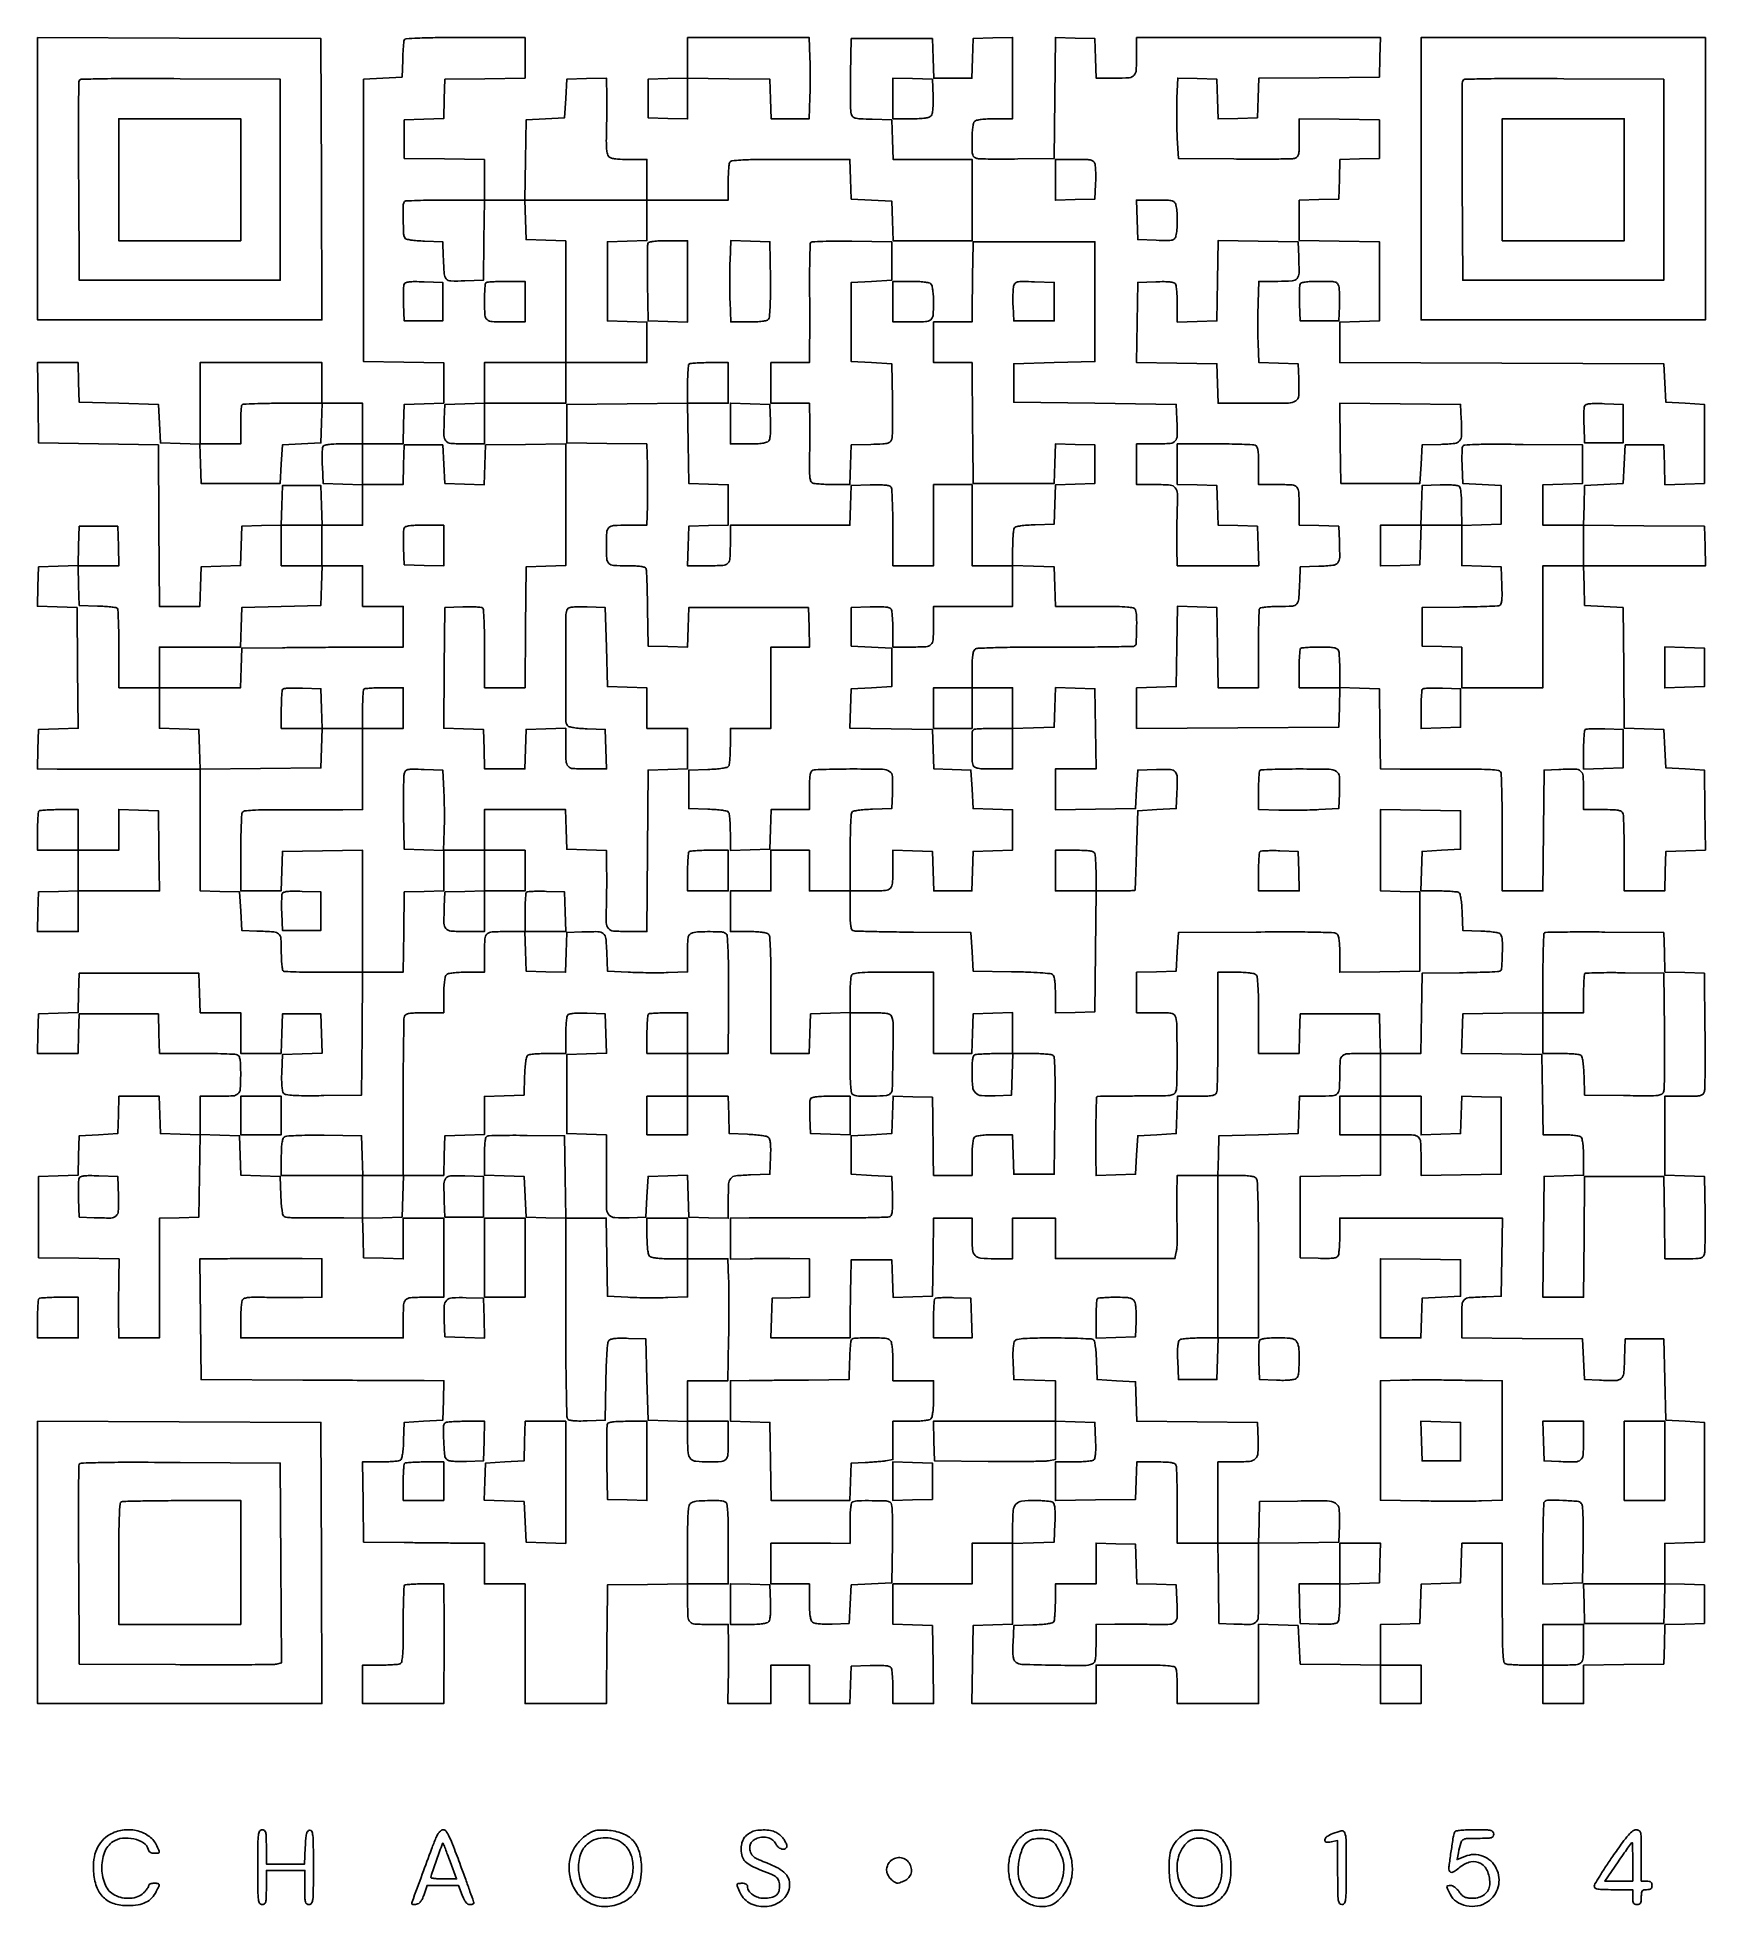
# Model space of a CAD drawing. Extents: x 156 to 936, y 95 to 969.
import ezdxf

# ---------------------------------------------------------------- set-up
doc = ezdxf.new("R2010")
doc.units = 0

msp = doc.modelspace()

# ---------------------------------------------------------------- linework, layer by layer
for points in [[(327.488341, 967.75, 0.062379), (327.299299, 966.905307, 0.004511), (327.092081, 964.517187, 0.006263), (326.905777, 961.655284, 0.004694), (326.769726, 958.5), (326.5, 950.5), (317.5, 950), (308.5, 949.5), (308.5, 883.5), (308.5, 817.5), (327.25, 817.227935), (346, 816.955869), (346, 807.515461), (346, 798.075052), (336.75, 797.787526), (327.5, 797.5), (327.212474, 788.25), (326.924948, 779), (317.462474, 779), (308, 779), (308, 788.5), (308, 798), (298.5, 798), (289, 798), (289, 807.5), (289, 817), (260.5, 817), (232, 817), (232, 797.962474), (232, 778.924948), (222.75, 779.212474), (213.5, 779.5), (213, 788.5), (212.5, 797.5), (194, 798), (175.5, 798.5), (175.212474, 807.75), (174.924948, 817), (165.440409, 817), (155.955869, 817), (156.227935, 798.25), (156.5, 779.5), (184.5, 779), (212.5, 778.5), (212.762025, 740.75), (213.02405, 703), (222.474499, 703), (231.924948, 703), (232.212474, 712.25), (232.5, 721.5), (241.712964, 721.787036), (250.925929, 722.074071), (251.212964, 731.287036), (251.5, 740.5), (260.75, 740.787526), (270, 741.075052), (270, 731.537526), (270, 722), (279.537526, 722), (289.075052, 722), (288.787526, 712.75), (288.5, 703.5), (270, 703), (251.5, 702.5), (251.212474, 693.25), (250.924948, 684), (231.962474, 684), (213, 684), (213, 674.5), (213, 665), (203.523613, 665), (194.047227, 665), (194.051315, 683.172298, 0.00403), (193.996296, 690.194269, 0.006297), (193.824105, 696.236582, 0.002216), (193.588217, 701.41557, 0.185963), (193.272093, 702.127907, 0.161087), (192.631312, 702.450158, 0.007724), (190.223652, 702.767598, 0.011972), (187.305786, 703.035917, 0.008279), (183.994391, 703.205609), (175.5, 703.5), (175.212474, 712.75), (174.924948, 722), (184.5, 722), (194.075052, 722), (193.787526, 731.25), (193.5, 740.5), (184.5, 740.5), (175.5, 740.5), (175.212964, 731.287036), (174.925929, 722.074071), (165.712964, 721.787036), (156.5, 721.5), (156.212977, 712.288016), (155.925954, 703.076031), (165.212977, 702.788016), (174.5, 702.5), (174.765509, 674.287731), (175.031018, 646.075462), (165.765509, 645.787731), (156.5, 645.5), (156.212474, 636.25), (155.924948, 627), (165.212474, 626.952333, 0.00103), (170.50975, 626.936062, 0.000193), (180.217102, 626.929993, 0.000206), (191.561974, 626.931956, 0.000189), (203.25, 626.943216), (232, 626.981765), (232, 598.528408), (232, 570.075052), (241.25, 569.787526), (250.5, 569.5), (251, 560.5), (251.5, 551.5), (258.5, 551.245668, -0.008785), (266.435241, 550.817651, -0.158695), (268.760755, 549.871996, -0.204191), (269.798809, 547.813002, -0.016032), (270, 541.539965, 0.010525), (270.068833, 538.270247, 0.015724), (270.278853, 535.419636, 0.010668), (270.573135, 533.102428, 0.220882), (270.949286, 532.531343, 0.129814), (271.727283, 532.294604, 0.001644), (276.92661, 532.118186, 0.00468), (282.971779, 531.989579, 0.003034), (289.964583, 531.948716), (308.030593, 531.95278), (307.765297, 503.22639), (307.5, 474.5), (289.846114, 474.281726, -0.003191), (280.751834, 474.227329, -0.015222), (275.55929, 474.387529, -0.021623), (272.308022, 474.728606, -0.184633), (271.054106, 475.434806, -0.131359), (270.583108, 476.457737, -0.020862), (270.2975, 478.667034, -0.019734), (270.159599, 481.575239, -0.010723), (270.207992, 485.15308), (270.5, 493.5), (279.787023, 493.788016), (289.074046, 494.076031), (288.787023, 503.288016), (288.5, 512.5), (279.5, 512.5), (270.5, 512.5), (270.212474, 503.25), (269.924948, 494), (260.462474, 494), (251, 494), (251, 503.5), (251, 513), (241.537526, 513), (232.075052, 513), (231.787526, 522.25), (231.5, 531.5), (203.5, 531.5), (175.5, 531.5), (175.212964, 522.287036), (174.925929, 513.074071), (165.712964, 512.787036), (156.5, 512.5), (156.212474, 503.25), (155.924948, 494), (165.424948, 494), (174.924948, 494), (175.212474, 503.25), (175.5, 512.5), (194, 512.5), (212.5, 512.5), (212.787526, 503.25), (213.075052, 494), (230.455738, 494, -0.003251), (237.230164, 493.95595, -0.004749), (243.195498, 493.821697, -0.002404), (248.244887, 493.63576, -0.081377), (249.418213, 493.393011, -0.191418), (250.215888, 492.657806, -0.070374), (250.68772, 491.171299, -0.03487), (250.936736, 488.615452, -0.006853), (251, 484, -0.015117), (250.798229, 477.3277, -0.196524), (249.742703, 475.134562, -0.173918), (247.393226, 474.169516, -0.011337), (239.918213, 474), (232, 474), (232, 464.962474), (232, 455.924948), (222.75, 456.212474), (213.5, 456.5), (213.211067, 465.25), (212.922134, 474), (203.5, 474), (194.077866, 474), (193.788933, 465.25), (193.5, 456.5), (184.5, 456), (175.5, 455.5), (175.212964, 446.287036), (174.925929, 437.074071), (165.712964, 436.787036), (156.5, 436.5), (156.5, 417.5), (156.5, 398.5), (175.308155, 398.227721), (194.11631, 397.955442), (193.994184, 388.727721, 0.00159), (193.951935, 384.525448, 0.000931), (193.926724, 379.493456, 0.000931), (193.920257, 374.459344, 0.001584), (193.936029, 370.25), (194, 361), (203.5, 361), (213, 361), (213, 388.962474), (213, 416.924948), (222.25, 417.212474), (231.5, 417.5), (231.771723, 436.787238), (232.043446, 456.074477), (241.271723, 455.787238), (250.5, 455.5), (250.787036, 446.287036), (251.074071, 437.074071), (260.287036, 436.787036), (269.5, 436.5), (269.792098, 427.532999, 0.009905), (269.99178, 423.723722, 0.019979), (270.328166, 420.736449, 0.019685), (270.756997, 418.52398, 0.188118), (271.292098, 417.74635, 0.12484), (272.165161, 417.429827, 0.00869), (274.788929, 417.214118, 0.01191), (277.96456, 417.084382, 0.008664), (281.5, 417.085494, -0.002431), (285.577226, 417.137603, -0.001462), (290.415539, 417.161763, -0.001464), (295.226546, 417.157631, -0.002558), (299.212474, 417.122144), (307.924948, 417), (308.212474, 407.75), (308.5, 398.5), (317.75, 398.212474), (327, 397.924948), (327, 407.462474), (327, 417), (336.5, 417), (346, 417), (346, 398.5), (346, 380), (337.106989, 380, 0.014768), (330.349521, 379.800362, 0.195511), (328.14255, 378.747254, 0.175208), (327.170753, 376.400012, 0.01141), (327, 368.918213), (327, 361), (289, 361), (251, 361), (251.015313, 369.25, -0.009665), (251.084374, 372.509357, -0.012708), (251.280368, 375.477874, -0.010213), (251.55538, 377.928183, -0.108551), (251.896124, 378.866166, -0.184333), (252.771148, 379.519725, -0.042456), (254.611371, 379.877611, -0.026789), (257.502486, 380.032888, -0.007081), (262.130811, 379.967769, 0.003372), (266.353091, 379.877032, 0.002083), (271.318113, 379.824514, 0.002089), (276.224355, 379.813556, 0.003753), (280.25, 379.851604), (289, 380), (289, 389), (289, 398), (279.75, 398.065327, 0.000911), (275.454106, 398.087835, 0.000484), (270.132812, 398.100863, 0.000482), (264.692963, 398.103677, 0.000748), (260, 398.094565, -0.000007), (255.341186, 398.078617, -0.000005), (250.009488, 398.060489, -0.000005), (244.84204, 398.043015, -0.000009), (240.734427, 398.029238), (231.968853, 398), (232.234427, 369.75), (232.5, 341.5), (280, 341.27067, 0.000047), (298.869178, 341.181336, 0.00006), (316.275086, 341.102634, 0.000046), (330.871949, 341.039726, 0.000498), (336.787526, 341.02067), (346.075052, 341), (345.787526, 331.75), (345.5, 322.5), (336.5, 322), (327.5, 321.5), (327.206033, 313.031844, -0.010674), (327.005667, 309.460658, -0.020911), (326.666992, 306.63313, -0.02067), (326.236162, 304.533237, -0.192561), (325.706033, 303.797157, -0.112747), (324.854448, 303.494361, -0.008694), (322.424353, 303.251296, -0.011557), (319.484266, 303.077071, -0.008556), (316.227935, 303.015313), (307.955869, 303), (308.227935, 284.25), (308.5, 265.5), (327.5, 265.299228, 0.000224), (335.452664, 265.218754, 0.000205), (343.635938, 265.142972, 0.000205), (350.936742, 265.081359, 0.000677), (355.75, 265.049228), (365, 265), (365, 255.5), (365, 246), (374.5, 246), (384, 246), (384, 218), (384, 190), (403, 190), (422, 190), (422.080884, 198.25, 0.000158), (422.12289, 202.677042, 0.000041), (422.187686, 209.804688, 0.000042), (422.260204, 217.929298, 0.000042), (422.330884, 226), (422.5, 245.5), (441.25, 245.772065), (460, 246.044131), (460, 238.103853, 0.011363), (460.170443, 230.604629, 0.175001), (461.141832, 228.254453, 0.195746), (463.348662, 227.199954, 0.01479), (470.106989, 227), (479, 227), (479.093918, 217.75, -0.002292), (479.117367, 213.539118, -0.001345), (479.108771, 208.5, -0.001345), (479.073066, 203.460889, -0.002292), (479.012598, 199.25), (478.83736, 190), (488.91868, 190), (499, 190), (499, 199), (499, 208), (508, 208), (517, 208), (517, 199), (517, 190), (526.461067, 190), (535.922134, 190), (536.211067, 198.75), (536.5, 207.5), (545.41543, 207.791346, -0.007874), (549.674656, 207.863419, -0.025891), (552.481964, 207.721257, -0.03736), (554.324421, 207.391596, -0.190691), (555.150117, 206.791346, -0.10844), (555.472644, 205.905885, -0.010308), (555.733216, 203.60277, -0.012782), (555.918998, 200.812394, -0.009736), (555.984687, 197.75), (556, 190), (565.522559, 190), (575.045117, 190), (574.772559, 208.25), (574.5, 226.5), (565.25, 226.787526), (556, 227.075052), (556, 236.537526), (556, 246), (574.5, 246), (593, 246), (593, 255.5), (593, 265), (602.5, 265), (612, 265), (612, 246.037526), (612, 227.075052), (602.75, 226.787526), (593.5, 226.5), (593.227441, 208.25), (592.954883, 190), (621.977441, 190), (651, 190), (651, 199), (651, 208), (669.393011, 208, -0.002472), (679.723448, 207.948927, -0.018295), (684.640441, 207.72025, -0.036273), (687.393178, 207.288503, -0.24904), (688.393011, 206.418213, -0.066985), (688.630699, 205.415001, -0.007881), (688.821697, 203.121975, -0.009324), (688.955585, 200.374534, -0.007511), (689, 197.418213), (689, 190), (708, 190), (727, 190), (727, 208.537526), (727, 227.075052), (736.25, 226.787526), (745.5, 226.5), (746, 217.5), (746.5, 208.5), (765.25, 208.227935), (784, 207.955869), (784, 198.977935), (784, 190), (793.5, 190), (803, 190), (803, 199), (803, 208), (793.5, 208), (784, 208), (784, 217.462474), (784, 226.924948), (793.25, 227.212474), (802.5, 227.5), (802.787036, 236.712964), (803.074071, 245.925929), (812.287036, 246.212964), (821.5, 246.5), (821.787526, 255.75), (822.075052, 265), (831.537526, 265), (841, 265), (841, 237.106989, 0.001482), (841.047441, 221.102837, 0.01238), (841.269618, 213.864913, 0.020733), (841.66906, 209.7558, 0.273), (842.581787, 208.606989, 0.06844), (843.599719, 208.368926, 0.007317), (846.0249, 208.178303, 0.008902), (848.933927, 208.044385, 0.00705), (852.081787, 208), (860, 208), (860, 199), (860, 190), (869.5, 190), (879, 190), (879, 198.977935), (879, 207.955869), (897.75, 208.227935), (916.5, 208.5), (916.787036, 217.712964), (917.074071, 226.925929), (926.287036, 227.212964), (935.5, 227.5), (935.5, 236.5), (935.5, 245.5), (926.25, 245.787526), (917, 246.075052), (917, 255.5), (917, 264.924948), (926.25, 265.212474), (935.5, 265.5), (935.5, 293.5), (935.5, 321.5), (926.5, 322), (917.5, 322.5), (917, 341.5), (916.5, 360.5), (907.5, 360.5), (898.5, 360.5), (898.212602, 351.259666, -0.015844), (897.776454, 344.321238, -0.194277), (896.578192, 342.009645, -0.177046), (894.057347, 341.065605, -0.012739), (886.479083, 341.199088), (879.5, 341.5), (879, 351), (878.5, 360.5), (850.25, 360.765573), (822, 361.031147), (822, 369.996521, -0.014124), (822.189658, 376.709146, -0.199161), (823.214905, 378.833359, -0.165324), (825.525643, 379.811044, -0.009066), (833.5, 380.245668), (840.5, 380.5), (840.772559, 398.75), (841.045117, 417), (803.022559, 417), (765, 417), (764.984687, 408.75, -0.00917), (764.918959, 405.495888, -0.012203), (764.732898, 402.54359, -0.00954), (764.472467, 400.105717, -0.110402), (764.149034, 399.206902, -0.187221), (763.340297, 398.610638, -0.039341), (761.5815, 398.278749, -0.027159), (758.914541, 398.135766, -0.008519), (754.914347, 398.206902), (746.5, 398.5), (746.5, 417.5), (746.5, 436.5), (765.25, 436.772065), (784, 437.044131), (784, 446.522065), (784, 456), (791.918213, 456, -0.011425), (799.401386, 455.828991, -0.175472), (801.748181, 454.855803, -0.195302), (802.800795, 452.645984, -0.014698), (803, 445.870946), (803, 436.955869), (821.75, 437.227935), (840.5, 437.5), (840.5, 455.5), (840.5, 473.5), (831.289473, 473.787003), (822.078945, 474.074007), (821.789473, 465.287003), (821.5, 456.5), (812.25, 456.212474), (803, 455.924948), (803, 464.962474), (803, 474), (793.5, 474), (784, 474), (784, 484), (784, 494), (793.477935, 494), (802.955869, 494), (803.227935, 512.75), (803.5, 531.5), (820.966527, 531.7261, 0.00254), (827.752865, 531.848429, 0.003801), (833.679282, 532.03046, 0.001624), (838.738951, 532.240839, 0.080575), (839.716527, 532.444716, 0.292189), (840.682082, 533.752889, 0.00978), (841.003492, 540.482199, 0.013799), (841.007245, 547.073951, 0.135608), (840.202843, 549.706033, 0.192561), (839.466763, 550.236162, 0.02067), (837.36687, 550.666992, 0.020911), (834.539342, 551.005667, 0.010674), (830.968156, 551.206033), (822.5, 551.5), (822.206033, 559.968156, 0.010674), (822.005667, 563.539342, 0.020911), (821.666992, 566.36687, 0.02067), (821.236162, 568.466763, 0.192561), (820.706033, 569.202843, 0.112803), (819.854113, 569.505653, 0.008673), (817.419811, 569.748704, 0.011541), (814.474731, 569.92293, 0.008541), (811.212474, 569.984687), (802.924948, 570), (803.212474, 579.25), (803.5, 588.5), (812.5, 589), (821.5, 589.5), (821.5, 598.5), (821.5, 607.5), (802.75, 607.772065), (784, 608.044131), (784, 589.059591), (784, 570.075052), (793.25, 569.787526), (802.5, 569.5), (802.5, 551), (802.5, 532.5), (783.75, 532.227935), (765, 531.955869), (765, 540.35549, 0.009538), (764.92525, 544.273688, 0.026086), (764.675511, 547.031533, 0.035503), (764.264466, 548.927958, 0.149512), (763.632338, 549.890169, 0.165383), (762.13945, 550.460507, 0.003505), (754.148337, 550.70125, 0.005872), (743.020596, 550.827712, 0.00171), (725.882338, 550.762614), (689.5, 550.5), (689, 541.5), (688.5, 532.5), (679.25, 532.212474), (670, 531.924948), (670, 522.462474), (670, 513), (678.891592, 513, -0.004794), (684.396244, 512.947225, -0.053752), (686.564415, 512.671313, -0.15457), (687.677363, 512.003136, -0.121653), (688.331795, 510.75, -0.057249), (688.804948, 506.97803, -0.002424), (688.880015, 493.492237, -0.00237), (688.825677, 479.98181, -0.05901), (688.356539, 476.297272, -0.199626), (687.413306, 475.026699, -0.105503), (685.522996, 474.383655, -0.027818), (681.566598, 474.137846, -0.00172), (669.792164, 474.102646, 0.001588), (662.863764, 474.083762, 0.002582), (656.980573, 474.018664, 0.000377), (651.766958, 473.930113, 0.195806), (651.475548, 473.805374, 0.191527), (651.199145, 473.153711, 0.000603), (651.003526, 464.045572, 0.003673), (650.883058, 454.72386, 0.004066), (650.906082, 445.712474), (651, 436.924948), (660.25, 437.212474), (669.5, 437.5), (670, 446.5), (670.5, 455.5), (679.5, 456), (688.5, 456.5), (688.788933, 465.25), (689.077866, 474), (697.931944, 474, 0.006774), (702.587627, 474.06308, 0.034654), (705.160359, 474.311801, 0.07006), (706.6553, 474.783343, 0.192048), (707.393011, 475.581787, 0.085473), (707.638057, 476.816774, 0.001104), (707.821697, 484.753025, 0.003165), (707.956091, 493.959151, 0.002067), (708, 504.581787), (708, 532), (716.3, 532, -0.011084), (719.828493, 531.92177, -0.020332), (722.693122, 531.677711, -0.021091), (724.860329, 531.310542, -0.144849), (725.8, 530.8, -0.17093), (726.380286, 529.588868, -0.011288), (726.716292, 525.675375, -0.011908), (726.936048, 520.080768, -0.003861), (727, 511.8), (727, 494), (736.462474, 494), (745.924948, 494), (746.212474, 503.25), (746.5, 512.5), (765, 512.5), (783.5, 512.5), (783.787526, 503.25), (784.075052, 494), (776.119313, 494, 0.010646), (768.687438, 493.841747, 0.161183), (766.306484, 492.939568, 0.206061), (765.224628, 490.874375, 0.019031), (765, 484.974799, -0.011616), (764.828179, 477.579887, -0.175745), (763.856847, 475.246107, -0.194734), (761.654189, 474.198876, -0.014789), (754.931944, 474), (746.077866, 474), (745.788933, 465.25), (745.5, 456.5), (727, 456), (708.5, 455.5), (708.212474, 446.25), (707.924948, 437), (698.462474, 437), (689, 437), (688.838091, 428.25, 0.003771), (688.795283, 424.344205, 0.002445), (688.801941, 419.82698, 0.002458), (688.851714, 415.415346, 0.004662), (688.942392, 411.863125, -0.009091), (688.994862, 408.714626, -0.009119), (688.932723, 405.569548, -0.008981), (688.779273, 402.82998, -0.035587), (688.535648, 401.162305), (687.862693, 398.098361), (659.931347, 398.098361), (632, 398.098361), (632, 407.54918), (632, 417), (622, 417), (612, 417), (612, 407.5), (612, 398), (603.535184, 398, -0.022302), (597.035872, 398.290042, -0.186391), (594.4438, 399.567014, -0.169875), (593.254185, 402.319431, -0.017857), (593, 409.434259), (593, 417), (584, 417), (575, 417), (574.920976, 408.25, -0.000753), (574.878466, 404.215499, -0.000414), (574.814941, 399.279688, -0.000413), (574.742218, 394.27269, -0.000662), (574.670976, 390), (574.5, 380.5), (565.289473, 380.212997), (556.078945, 379.925993), (555.789473, 388.712997), (555.5, 397.5), (546, 397.5), (536.5, 397.5), (536.301866, 388.5, 0.00132), (536.222157, 384.385751, 0.000758), (536.146698, 379.426562, 0.000758), (536.08599, 374.443617, 0.001265), (536.051866, 370.25), (536, 361), (517.462474, 361), (498.924948, 361), (499.212474, 370.25), (499.5, 379.5), (508.25, 379.788933), (517, 380.077866), (517, 389.038933), (517, 398), (507.75, 398.093918, 0.002292), (503.539118, 398.117367, 0.001345), (498.5, 398.108771, 0.001345), (493.460889, 398.073066, 0.002292), (489.25, 398.012598), (480, 397.83736), (480, 407.41868), (480, 417), (488.75, 417.081782, -0.002036), (493.778564, 417.1083, -0.000365), (503.154688, 417.112711, -0.000394), (514.13851, 417.101195, -0.000356), (525.5, 417.072229, 0.002831), (536.325445, 417.098213, 0.004408), (545.654333, 417.255685, 0.001402), (553.713092, 417.485405, 0.137775), (554.791346, 417.825017, 0.187556), (555.390864, 418.662948, 0.037048), (555.720643, 420.515489, 0.025786), (555.863009, 423.329607, 0.007913), (555.791346, 427.58457), (555.5, 436.5), (546, 437), (536.5, 437.5), (536.5, 446.5), (536.5, 455.5), (546, 456), (555.5, 456.5), (555.789473, 465.287003), (556.078945, 474.074007), (565.289473, 473.787003), (574.5, 473.5), (574.643608, 464, -0.000218), (574.706331, 459.727313, -0.000136), (574.776284, 454.720312, -0.000137), (574.842549, 449.784503, -0.000248), (574.893608, 445.75), (575, 437), (584, 437), (593, 437), (593, 445.3, -0.011084), (593.07823, 448.828493, -0.020332), (593.322289, 451.693122, -0.021091), (593.689458, 453.860329, -0.144849), (594.2, 454.8, -0.144682), (595.138013, 455.310039, -0.021131), (597.298731, 455.677383, -0.02038), (600.152513, 455.921656, -0.011159), (603.662474, 456), (611.924948, 456), (612.212474, 446.75), (612.5, 437.5), (622, 437.5), (631.5, 437.5), (631.765825, 464.931203, 0.001979), (631.845401, 478.813182, 0.009294), (631.711232, 486.79195, 0.00833), (631.437926, 492.036907, 0.238497), (630.765825, 493.16589, 0.112887), (629.870643, 493.483313, 0.008592), (627.301524, 493.737849, 0.011474), (624.193766, 493.92024, 0.008481), (620.75, 493.984687), (612, 494), (612, 503.537526), (612, 513.075052), (602.75, 512.787526), (593.5, 512.5), (593.212474, 503.25), (592.924948, 494), (583.962474, 494), (575, 494), (575, 513), (575, 532), (556.106989, 532, 0.002389), (545.478191, 531.949213, 0.017848), (540.438886, 531.721037, 0.035117), (537.61679, 531.291215, 0.25083), (536.606989, 530.418213, 0.068336), (536.368953, 529.40135, 0.007357), (536.178303, 526.986123, 0.008933), (536.044388, 524.089223, 0.007082), (536, 520.955738), (536, 513.075052), (526.75, 512.787526), (517.5, 512.5), (517.212474, 503.25), (516.924948, 494), (507.962474, 494), (499, 494), (499, 521.3, 0.002271), (498.940608, 534.376367, 0.008249), (498.728022, 542.684478, 0.006431), (498.41056, 548.456676, 0.181348), (497.8, 549.8, 0.144849), (496.860329, 550.310542, 0.021091), (494.693122, 550.677711, 0.020332), (491.828493, 550.92177, 0.011084), (488.3, 551), (480, 551), (480, 560.5), (480, 570), (489.5, 570), (499, 570), (499, 579.5), (499, 589), (508, 589), (517, 589), (517, 579.5), (517, 570), (526.5, 570), (536, 570), (536, 560.968615, 0.007644), (536.066182, 556.639909, 0.026945), (536.300879, 553.867501, 0.040311), (536.692456, 552.107401, 0.230165), (537.328305, 551.427512, 0.084629), (538.379013, 551.217199, 0.000816), (546.174669, 551.00616, 0.002685), (555.163705, 550.825804, 0.001733), (565.578305, 550.708897), (592.5, 550.5), (593, 541.5), (593.5, 532.5), (611.426204, 532.226208, -0.004527), (619.018538, 532.041483, -0.009449), (624.9248, 531.732439, -0.006421), (629.490107, 531.347971, -0.150078), (630.676204, 530.853763, -0.154111), (631.279807, 529.916721, -0.032057), (631.678033, 527.975643, -0.024846), (631.925039, 525.194287, -0.009724), (632, 521.340029), (632, 512.924948), (641.25, 513.212474), (650.5, 513.5), (650.765573, 541.75), (651.031147, 570), (660.015573, 570, 0.002604), (663.473831, 570.018014, 0.004204), (666.417435, 570.073437, 0.000895), (668.993581, 570.148233, 0.224474), (669.192718, 570.25, 0.155255), (669.275457, 570.477602, 0.000161), (669.492526, 575.860938, 0.00153), (669.715183, 581.889099, 0.000936), (669.942718, 589), (670.5, 607.5), (679.5, 608), (688.5, 608.5), (688.800912, 615.479083, 0.011928), (688.949111, 623.182645, 0.176334), (688.027485, 625.678754, 0.210428), (685.784833, 626.770984, 0.017872), (679.221282, 626.788514), (670.5, 626.5), (670, 617.5), (669.5, 608.5), (650.75, 608.227935), (632, 607.955869), (632, 617.477935), (632, 627), (641.522065, 627), (651.044131, 627), (650.772065, 645.75), (650.5, 664.5), (641.288016, 664.787023), (632.076031, 665.074046), (631.788016, 655.787023), (631.5, 646.5), (621.75, 646.213788), (612, 645.927576), (612, 655.463788), (612, 665), (602.5, 665), (593, 665), (593, 673.377555, -0.00961), (593.074867, 677.272433, -0.025933), (593.324295, 680.027365, -0.034984), (593.733353, 681.927086, -0.150124), (594.360518, 682.88424, -0.164119), (595.828084, 683.449047, -0.003257), (603.942177, 683.737489, -0.005755), (615.09014, 683.932697, -0.001772), (631.903085, 683.973976, 0.001533), (645.842717, 684.001533, 0.002457), (657.737903, 684.119973, 0.000461), (668.221203, 684.28554, 0.135027), (669.042567, 684.526308, 0.247571), (669.758444, 685.742975, 0.006429), (669.977416, 692.257343, 0.011318), (669.965556, 698.526506, 0.085679), (669.393011, 701.418213, 0.248902), (668.393938, 702.288297, 0.036362), (665.646395, 702.720189, 0.01833), (660.738583, 702.948905, 0.002478), (650.430537, 703), (632.075052, 703), (631.787526, 712.25), (631.5, 721.5), (621.75, 721.786212), (612, 722.072424), (612.015313, 730.286212, -0.008629), (612.07716, 733.520344, -0.011635), (612.251635, 736.442021, -0.008794), (612.495125, 738.856556, -0.112486), (612.798312, 739.707902, -0.195149), (613.552989, 740.24575, -0.020215), (615.737125, 740.673305, -0.020298), (618.707636, 741.008289, -0.009786), (622.532999, 741.207902), (631.5, 741.5), (631.787036, 750.712964), (632.074071, 759.925929), (641.287036, 760.212964), (650.5, 760.5), (650.5, 769.5), (650.5, 778.5), (641.288016, 778.787023), (632.076031, 779.074046), (631.788016, 769.787023), (631.5, 760.5), (612.5, 760.5), (593.5, 760.5), (593.336408, 780, 0.000059), (593.267438, 788.10741, 0.000056), (593.195489, 796.342188, 0.000056), (593.130315, 803.615371, 0.000201), (593.086408, 808.25), (593, 817), (584, 817), (575, 817), (575, 826.5), (575, 836), (584, 836), (593, 836), (593.106392, 845.25, -0.000291), (593.157481, 849.478046, -0.000167), (593.223716, 854.573437, -0.000167), (593.29368, 859.69257, -0.000279), (593.356392, 864), (593.5, 873.5), (622, 873.5), (650.5, 873.5), (650.5, 845.5), (650.5, 817.5), (631.5, 817), (612.5, 816.5), (612.5, 807.5), (612.5, 798.5), (650.5, 798), (688.5, 797.5), (688.800912, 790.520917, -0.012322), (688.941866, 782.88044, -0.176722), (688.009281, 780.372662, -0.202101), (685.732324, 779.227183, -0.01682), (678.980948, 779), (670, 779), (670, 769.5), (670, 760), (678.932612, 760, -0.019011), (685.732404, 759.741367, -0.211375), (688.069456, 758.486839, -0.16382), (689.030018, 755.743225, -0.010485), (688.9529, 747.129626, 0.003681), (688.864853, 743.227374, 0.002235), (688.815339, 738.611515, 0.00224), (688.807203, 734.031699, 0.003951), (688.847307, 730.25), (689, 722), (708.037526, 722), (727.075052, 722), (726.787526, 731.25), (726.5, 740.5), (717.287036, 740.787036), (708.074071, 741.074071), (707.787036, 750.287036), (707.5, 759.5), (698.25, 759.787526), (689, 760.075052), (689, 769.537526), (689, 779), (706.418213, 779, -0.003244), (713.207024, 778.955951, -0.00474), (719.184475, 778.821697, -0.002396), (724.244542, 778.635772, -0.081401), (725.418213, 778.393011, -0.192406), (726.217093, 777.653872, -0.06988), (726.688469, 776.154102, -0.034532), (726.937024, 773.571713, -0.00673), (727, 768.893011), (727, 760), (735.893011, 760, -0.014732), (742.649006, 759.800898, -0.19511), (744.856224, 758.750156, -0.175559), (745.828717, 756.407908, -0.011491), (746, 748.955738), (746, 741.075052), (755.25, 740.787526), (764.5, 740.5), (764.800912, 733.520917, -0.012477), (764.937542, 725.988791, -0.170867), (764.02491, 723.45151, -0.198326), (761.777845, 722.237089, -0.017722), (755.240685, 721.788797), (746.5, 721.5), (746.245668, 714.5, -0.008785), (745.817651, 706.564759, -0.158695), (744.871996, 704.239245, -0.204191), (742.813002, 703.201191, -0.016032), (736.539965, 703, 0.010525), (733.270247, 702.931167, 0.015724), (730.419636, 702.721147, 0.010668), (728.102428, 702.426865, 0.220882), (727.531343, 702.050714, 0.129805), (727.294608, 701.272778, 0.001646), (727.118185, 696.077883, 0.004683), (726.989577, 690.037652, 0.003037), (726.948712, 683.050714), (726.952773, 665), (717.498452, 665), (708.044131, 665), (707.772065, 683.75), (707.5, 702.5), (698.272202, 702.787232), (689.044404, 703.074464), (688.772202, 684.287232), (688.5, 665.5), (679.25, 665.212474), (670, 664.924948), (670, 655.452682), (670, 645.980417), (717.25, 646.240208), (764.5, 646.5), (764.788016, 655.787023), (765.076031, 665.074046), (774.288016, 664.787023), (783.5, 664.5), (783.772065, 645.75), (784.044131, 627), (793.272065, 626.947395, 0.001036), (798.045888, 626.930072, 0.000323), (805.207659, 626.923551, 0.000323), (813.20676, 626.92661, 0.000357), (820.945496, 626.940094, -0.00334), (829.896529, 626.902284, -0.012818), (835.462556, 626.698823, -0.01301), (839.178294, 626.370276, -0.226452), (840.180183, 625.742698, -0.13387), (840.499798, 624.708172, -0.001315), (840.742048, 616.860355, -0.004213), (840.921798, 607.784498, -0.002704), (840.984687, 597.25), (841, 570), (850.484427, 570), (859.968853, 570), (860.234427, 598.25), (860.5, 626.5), (867.479083, 626.800912, -0.012322), (875.11956, 626.941866, -0.176722), (877.627338, 626.009281, -0.202101), (878.772817, 623.732324, -0.01682), (879, 616.980948), (879, 608), (887.893011, 608, -0.00673), (892.571713, 607.937024, -0.034532), (895.154102, 607.688469, -0.06988), (896.653872, 607.217093, -0.192406), (897.393011, 606.418213, -0.081401), (897.635772, 605.244542, -0.002396), (897.821697, 600.184475, -0.00474), (897.955951, 594.207024, -0.003244), (898, 587.418213), (898, 570), (907.462474, 570), (916.924948, 570), (917.212474, 579.25), (917.5, 588.5), (926.746433, 588.787479), (935.992866, 589.074957), (935.746433, 607.787479), (935.5, 626.5), (926.5, 627), (917.5, 627.5), (917, 636.5), (916.5, 645.5), (907.26551, 645.787321), (898.03102, 646.074641), (897.76551, 674.287321), (897.5, 702.5), (888.5, 703), (879.5, 703.5), (879.212474, 712.75), (878.924948, 722), (907.5, 722), (936.075052, 722), (935.787526, 731.25), (935.5, 740.5), (907.212681, 740.765637), (878.925362, 741.031273), (879.212681, 750.265637), (879.5, 759.5), (888.5, 760), (897.5, 760.5), (898, 769.5), (898.5, 778.5), (907.5, 778.5), (916.5, 778.5), (916.788016, 769.212977), (917.076031, 759.925954), (926.288016, 760.212977), (935.5, 760.5), (935.5, 779), (935.5, 797.5), (926.5, 798), (917.5, 798.5), (917, 807.5), (916.5, 816.5), (840.75, 816.756286), (765, 817.012572), (765, 826.46876), (765, 835.924948), (774.25, 836.212474), (783.5, 836.5), (783.5, 855), (783.5, 873.5), (764.75, 873.772065), (746, 874.044131), (746, 883.484539), (746, 892.924948), (755.25, 893.212474), (764.5, 893.5), (764.787036, 902.712964), (765.074071, 911.925929), (774.287036, 912.212964), (783.5, 912.5), (783.5, 921.5), (783.5, 930.5), (764.75, 930.772065), (746, 931.044131), (746, 922.041117, -0.004699), (745.947544, 916.45942, -0.053178), (745.672244, 914.269427, -0.154061), (745.004005, 913.14708, -0.122672), (743.75, 912.487958, -0.056207), (742.093855, 912.275632, -0.001423), (734.523438, 912.181989, -0.003026), (725.625808, 912.151103, -0.002057), (715.5, 912.218906), (689.5, 912.5), (689, 922, -0.006958), (688.833262, 926.310049, -0.004162), (688.749031, 931.437206, -0.004166), (688.750196, 936.544085, -0.007218), (688.847764, 940.786232), (689.195529, 950.072464), (698.347764, 949.786232), (707.5, 949.5), (707.788016, 940.212977), (708.076031, 930.925954), (717.288016, 931.212977), (726.5, 931.5), (726.787321, 940.73449), (727.074641, 949.96898), (755.287321, 950.23449), (783.5, 950.5), (783.787526, 959.75), (784.075052, 969), (727.037526, 969), (670, 969), (669.986345, 961.75, -0.010904), (669.799195, 953.85182, -0.167242), (668.810132, 951.353181, -0.201372), (666.560646, 950.224533, -0.016903), (659.920894, 950), (651.075052, 950), (650.787526, 959.25), (650.5, 968.5), (641.265637, 968.787319), (632.031273, 969.074638), (631.765637, 940.787319), (631.5, 912.5), (614.5, 912.214823, -0.003227), (607.824029, 912.145932, -0.00446), (601.832812, 912.176222, -0.002845), (596.805286, 912.275104, -0.054093), (595.25, 912.483876, -0.110749), (594.007311, 913.102842, -0.157387), (593.340099, 914.13046, -0.059985), (593.056798, 916.086567, -0.006001), (593, 920.819052, -0.012205), (593.07989, 924.091546, -0.021007), (593.327111, 926.806081, -0.02162), (593.69678, 928.883979, -0.142478), (594.2, 929.8, -0.144849), (595.139671, 930.310542, -0.021091), (597.306878, 930.677711, -0.020332), (600.171507, 930.92177, -0.011084), (603.7, 931), (612, 931), (612, 950.037526), (612, 969.075052), (602.75, 968.787526), (593.5, 968.5), (593.212474, 959.25), (592.924948, 950), (584, 950), (575.075052, 950), (574.787526, 959.25), (574.5, 968.5), (555.5, 968.5), (536.5, 968.5), (536.214485, 952, 0.003277), (536.144811, 945.518327, 0.004518), (536.172986, 939.696923, 0.002906), (536.269145, 934.813387, 0.054074), (536.47415, 933.287398, 0.131433), (537.15054, 932.057919, 0.13999), (538.335649, 931.366243, 0.049911), (540.638586, 931.017269, 0.00489), (546.259666, 930.787398), (555.5, 930.5), (555.787526, 921.25), (556.075052, 912), (574.537526, 912), (593, 912), (593, 893), (593, 874), (574.537526, 874), (556.075052, 874), (555.787526, 883.25), (555.5, 892.5), (546, 893), (536.5, 893.5), (536.212474, 902.75), (535.924948, 912), (508.069463, 912, 0.001485), (492.087736, 911.952549, 0.012395), (484.858972, 911.730356, 0.020774), (480.755348, 911.330803, 0.272936), (479.606989, 910.418213, 0.06844), (479.368926, 909.400281, 0.007317), (479.178303, 906.9751, 0.008902), (479.044385, 904.066073, 0.00705), (479, 900.918213), (479, 893), (460, 893), (441, 893), (441, 902.5), (441, 912), (432.622445, 912, -0.009069), (428.53682, 912.074111, -0.02932), (425.835631, 912.33122, -0.044868), (424.035477, 912.777852, -0.13715), (423.010511, 913.487336, -0.124252), (422.472592, 914.613864, -0.025986), (422.151208, 916.795079, -0.021521), (421.997466, 919.789763, -0.009612), (422.040759, 923.737336, 0.003754), (422.131295, 927.728107, 0.002199), (422.182799, 932.507303, 0.002199), (422.192266, 937.288876, 0.003739), (422.152693, 941.287526), (422, 950.075052), (412.75, 949.787526), (403.5, 949.5), (403, 940.5), (402.5, 931.5), (393.5, 931), (384.5, 930.5), (384.227935, 911.75), (383.955869, 893), (374.477935, 893), (365, 893), (365, 902.477935), (365, 911.955869), (346.25, 912.227935), (327.5, 912.5), (327.5, 921.5), (327.5, 930.5), (336.712964, 930.787036), (345.925929, 931.074071), (346.212964, 940.287036), (346.5, 949.5), (365.25, 949.772065), (384, 950.044131), (384, 959.522065), (384, 969), (355.968615, 969, 0.001955), (341.921317, 968.945069, 0.009011), (333.788066, 968.734848, 0.007053), (328.372136, 968.420543, 0.296767)], [(460, 959.537526), (460, 950.075052), (450.75, 949.787526), (441.5, 949.5), (441.5, 940.5), (441.5, 931.5), (450.75, 931.212474), (460, 930.924948), (460, 940.484067), (460, 950.043186), (479.25, 949.771593), (498.5, 949.5), (498.787526, 940.25), (499.075052, 931), (507.971112, 931), (516.867173, 931), (517.183587, 940.895415, 0.004955), (517.281741, 945.345316, 0.003096), (517.312769, 950.558523, 0.003106), (517.279617, 955.696635, 0.005644), (517.179031, 959.895415), (516.858062, 969), (488.429031, 969), (460, 969)], [(269.5, 902.5), (269.5, 855.5), (222.5, 855.5), (175.5, 855.5), (175.239372, 901.5, -0.000997), (175.174287, 919.225103, -0.001596), (175.197198, 934.357597, -0.000282), (175.267665, 947.72814, -0.090314), (175.461789, 948.759906, -0.301449), (176.45055, 949.464468, -0.003096), (185.402033, 949.70934, -0.005599), (198.68089, 949.841585, -0.001079), (222.722417, 949.759906), (269.5, 949.5)], [(574.793771, 941.655204, -0.01153), (574.842502, 938.264652, -0.021342), (574.701133, 935.514748, -0.023545), (574.405224, 933.431833, -0.126804), (573.921326, 932.405204, -0.145524), (572.939147, 931.748928, -0.03848), (571.078343, 931.326735, -0.027148), (568.342652, 931.0746, -0.009406), (564.377555, 931), (556, 931), (556, 940.537526), (556, 950.075052), (565.25, 949.787526), (574.5, 949.5)], [(916.5, 902.5), (916.5, 855.5), (869.5, 855.5), (822.5, 855.5), (822.239372, 901.5, -0.000997), (822.174287, 919.225103, -0.001596), (822.197198, 934.357597, -0.000282), (822.267665, 947.72814, -0.090314), (822.461789, 948.759906, -0.301449), (823.45055, 949.464468, -0.003096), (832.402033, 949.70934, -0.005599), (845.68089, 949.841585, -0.001079), (869.722417, 949.759906), (916.5, 949.5)], [(650.53186, 909.729083, -0.045288), (650.735265, 908.430652, -0.00895), (650.846004, 906.075142, -0.009416), (650.874264, 903.317546, -0.008627), (650.800912, 900.479083), (650.5, 893.5), (641.25, 893.212474), (632, 892.924948), (632, 902.462474), (632, 912), (640.980948, 912, -0.004705), (646.561989, 911.94748, -0.053705), (648.743052, 911.670919, -0.154872), (649.864468, 910.997584, -0.119781)], [(364.772065, 874.25), (364.5, 855.5), (355.778718, 855.211486, -0.014846), (349.238689, 855.189376, -0.207486), (347.15136, 856.160535, -0.165246), (346.187052, 858.45013, -0.008693), (345.754332, 866.5), (345.5, 873.5), (337.031844, 873.793967, -0.010674), (333.460658, 873.994333, -0.020911), (330.63313, 874.333008, -0.02067), (328.533237, 874.763838, -0.192561), (327.797157, 875.293967, -0.133392), (327.178499, 877.287185, -0.007019), (327.032329, 884.023097, -0.005527), (327.05564, 890.887811, -0.19516), (327.666667, 892.333333, -0.188148), (328.281908, 892.603263, -0.001617), (333.529398, 892.804167, -0.005362), (339.604618, 892.951879, -0.003396), (346.688732, 893), (365.044131, 893)], [(441, 883.537526), (441, 874.075052), (431.75, 873.787526), (422.5, 873.5), (422.5, 855), (422.5, 836.5), (431.75, 836.212474), (441, 835.924948), (441, 826.462474), (441, 817), (422, 817), (403, 817), (403, 807.5), (403, 798), (384, 798), (365, 798), (365, 788.5), (365, 779), (356.019052, 779, -0.01682), (349.267676, 779.227183, -0.202101), (346.990719, 780.372662, -0.176722), (346.058134, 782.88044, -0.012322), (346.199088, 790.520917), (346.5, 797.5), (355.75, 797.787526), (365, 798.075052), (365, 807.537526), (365, 817), (384, 817), (403, 817), (403, 845.462474), (403, 873.924948), (393.75, 874.212474), (384.5, 874.5), (384.212474, 883.75), (383.924948, 893), (412.462474, 893), (441, 893)], [(688.369714, 890.75, -0.051016), (688.825557, 887.923414, -0.014655), (688.952644, 883.487348, -0.014674), (688.819418, 879.049739, -0.050638), (688.360015, 876.21291, -0.110763), (687.69012, 874.933563, -0.165116), (686.616449, 874.289209, -0.057007), (684.549448, 874.083167, -0.004686), (679.123669, 874.21291), (670.5, 874.5), (670.212474, 883.75), (669.924948, 893), (678.845843, 893, -0.004837), (684.357277, 892.946684, -0.053212), (686.546953, 892.670048, -0.150677), (687.68353, 892.00243, -0.120264)], [(460, 854.962474), (460, 835.924948), (450.75, 836.212474), (441.5, 836.5), (441.257563, 854, -0.002549), (441.198054, 860.796851, -0.003829), (441.221776, 866.726562, -0.001593), (441.297044, 871.79645, -0.084029), (441.476178, 872.75, -0.243945), (442.117553, 873.334331, -0.032366), (443.976038, 873.702636, -0.024699), (446.793241, 873.932867, -0.008039), (450.968615, 874), (460, 874)], [(498.693304, 856.034149, -0.004398), (498.710454, 848.482054, -0.009993), (498.559163, 842.77672, -0.007283), (498.295077, 838.457192, -0.15551), (497.82086, 837.284149, -0.157451), (496.914227, 836.708467, -0.029224), (494.951825, 836.320942, -0.023967), (492.190411, 836.075611, -0.010172), (488.474085, 836), (480.193059, 836), (479.84653, 845.5, -0.005759), (479.738574, 849.827245, -0.003372), (479.703949, 855.010643, -0.003372), (479.739265, 860.197484, -0.005725), (479.847764, 864.536232), (480.195529, 874.072464), (489.347764, 873.786232), (498.5, 873.5)], [(745.800912, 866.520917, -0.012288), (745.942281, 858.886312, -0.175895), (745.01383, 856.376268, -0.202706), (742.745334, 855.228823, -0.017077), (736.047361, 855), (727.132827, 855), (726.816413, 845.075991, 0.004653), (726.715829, 840.619657, 0.002928), (726.677263, 835.411967, 0.002939), (726.699443, 830.288295, 0.005384), (726.787036, 826.113027), (727.074071, 817.074071), (736.287036, 816.787036), (745.5, 816.5), (745.800912, 809.520917, -0.019828), (745.828252, 801.57245, -0.254282), (744.364591, 799.098378, -0.131132), (740.943175, 798.122716, -0.004254), (726.518474, 798), (708.075052, 798), (707.787526, 807.25), (707.5, 816.5), (688.728016, 816.772146), (669.956032, 817.044292), (670.228016, 835.772146), (670.5, 854.5), (678.914347, 854.793098, -0.008519), (682.914541, 854.864234, -0.027159), (685.5815, 854.721251, -0.039341), (687.340297, 854.389362, -0.187221), (688.149034, 853.793098, -0.110544), (688.472502, 852.893389, -0.009485), (688.732898, 850.445387, -0.01216), (688.918962, 847.480966, -0.009129), (688.984687, 844.212474), (689, 835.924948), (698.25, 836.212474), (707.5, 836.5), (707.772146, 855.271984), (708.044292, 874.043968), (726.772146, 873.771984), (745.5, 873.5)], [(555.5, 864.5), (555.5, 855.5), (546, 855), (536.5, 854.5), (536.5, 836), (536.5, 817.5), (546, 817), (555.5, 816.5), (555.785515, 800, -0.003277), (555.855189, 793.518327, -0.004518), (555.827014, 787.696923, -0.002906), (555.730855, 782.813387, -0.054074), (555.52585, 781.287398, -0.131433), (554.84946, 780.057919, -0.13999), (553.664351, 779.366243, -0.049911), (551.361414, 779.017269, -0.00489), (545.740334, 778.787398), (536.5, 778.5), (536.212474, 769.25), (535.924948, 760), (527.712474, 760.015313, -0.009513), (524.469561, 760.083066, -0.012554), (521.519546, 760.275149, -0.010007), (519.084305, 760.544461, -0.109127), (518.162577, 760.87836, -0.18441), (517.532918, 761.722065, -0.039647), (517.169131, 763.543279, -0.026717), (516.988785, 766.336308, -0.00795), (517.009484, 770.613047, 0.002536), (517.073258, 774.683577, 0.001443), (517.1112, 779.606645, 0.001441), (517.120808, 784.564202, 0.002383), (517.096907, 788.75), (517, 798), (508, 798), (499, 798), (499, 807.5), (499, 817), (508, 817), (517, 817), (517.071973, 826.25, 0.00155), (517.09433, 831.026337, 0.000488), (517.098644, 838.166918, 0.000488), (517.087907, 846.133174, 0.000541), (517.061701, 853.828871, -0.002991), (517.07231, 860.922023, -0.004622), (517.174802, 867.050622, -0.001594), (517.328653, 872.326347, -0.131051), (517.562218, 873.10067, -0.247176), (518.233859, 873.496532, -0.003279), (523.218911, 873.702977, -0.008058), (529.297569, 873.81676, -0.004288), (536.822489, 873.771799), (555.5, 873.5)], [(345.5, 845.5), (345.5, 836.5), (336.5, 836.5), (327.5, 836.5), (327.205027, 844.411609, -0.006757), (327.130652, 847.542211, -0.008847), (327.151984, 850.403842, -0.006825), (327.2445, 852.787219, -0.078651), (327.438673, 853.700781, -0.222283), (328.127059, 854.364206, -0.05328), (329.715903, 854.724548, -0.030281), (332.338027, 854.871594, -0.007113), (336.733647, 854.789171), (345.5, 854.5)], [(384, 845.5), (384, 836), (376.081787, 836, -0.010973), (368.645885, 836.163215, -0.166948), (366.282706, 837.092708, -0.201813), (365.213878, 839.212898, -0.017167), (365, 845.440322, -0.007555), (365.048362, 848.640807, -0.011152), (365.195833, 851.446011, -0.006592), (365.401283, 853.774411, -0.17274), (365.666667, 854.333333, -0.174709), (366.23216, 854.599192, -0.005871), (368.732292, 854.804167, -0.010477), (371.733476, 854.951666, -0.007039), (375.166667, 855), (384, 855)], [(573.8, 853.8, -0.142062), (574.301898, 852.888147, -0.021703), (574.672007, 850.825282, -0.021121), (574.91981, 848.136184, -0.012415), (575, 844.906989, -0.019554), (574.772902, 839.102218, -0.206765), (573.690254, 837.052708, -0.159949), (571.310519, 836.157481, -0.01065), (563.918213, 836), (556, 836), (556, 845.5), (556, 855), (564.3, 855, -0.011084), (567.828493, 854.92177, -0.020332), (570.693122, 854.677711, -0.021091), (572.860329, 854.310542, -0.144849)], [(612.477464, 852.766233, 0.044948), (612.2706, 851.451543, 0.009067), (612.156735, 849.086055, 0.009504), (612.126425, 846.32027, 0.00876), (612.199088, 843.479083), (612.5, 836.5), (622, 836.5), (631.5, 836.5), (631.5, 845.5), (631.5, 854.5), (622.278376, 854.78715, 0.004144), (616.407733, 854.921259, 0.054529), (614.247498, 854.71673, 0.167063), (613.1464, 854.065031, 0.11536)], [(764.53186, 852.729083, -0.045288), (764.735265, 851.430652, -0.00895), (764.846004, 849.075142, -0.009416), (764.874264, 846.317546, -0.008627), (764.800912, 843.479083), (764.5, 836.5), (755.5, 836.5), (746.5, 836.5), (746.205027, 844.411609, -0.006569), (746.129541, 847.539392, -0.008656), (746.147568, 850.392336, -0.006579), (746.235027, 852.7687, -0.079281), (746.423642, 853.661609, -0.22457), (747.090262, 854.298479, -0.043417), (748.75639, 854.695609, -0.02855), (751.380684, 854.93277, -0.008261), (755.449563, 855, -0.005141), (760.703997, 854.94597, -0.056171), (762.795734, 854.666566, -0.156364), (763.880532, 853.993638, -0.115369)], [(479, 807.5), (479, 798), (469.477935, 798), (459.955869, 798), (460.227935, 779.25), (460.5, 760.5), (469.75, 760.212474), (479, 759.924948), (479, 750.5), (479, 741.075052), (469.75, 740.787526), (460.5, 740.5), (460.212474, 731.25), (459.924948, 722), (469.355485, 722, 0.013197), (476.541333, 722.189698, 0.190437), (478.817374, 723.231208, 0.181487), (479.822885, 725.568899, 0.011786), (480, 733.081787), (480, 741), (507.962474, 741), (535.924948, 741), (536.212474, 750.25), (536.5, 759.5), (545.41543, 759.791346, -0.007874), (549.674656, 759.863419, -0.025891), (552.481964, 759.721257, -0.03736), (554.324421, 759.391596, -0.190691), (555.150117, 758.791346, -0.128087), (555.479037, 757.766492, -0.002992), (555.733216, 752.66527, -0.006436), (555.919458, 746.645522, -0.004298), (555.984687, 739.75), (556, 722), (565.5, 722), (575, 722), (575, 741), (575, 760), (584, 760), (593, 760), (593, 741), (593, 722), (602.5, 722), (612, 722), (612, 712.5), (612, 703), (593.5, 703), (575, 703), (575, 694.106989, -0.014768), (574.800362, 687.349521, -0.195511), (573.747254, 685.14255, -0.175208), (571.400012, 684.170753, -0.01141), (563.918213, 684), (556, 684), (555.984687, 692.25, 0.009158), (555.919039, 695.503986, 0.01219), (555.733216, 698.455895, 0.009524), (555.473134, 700.89348, 0.110447), (555.150117, 701.791346, 0.190691), (554.324421, 702.391596, 0.03736), (552.481964, 702.721257, 0.025891), (549.674656, 702.863419, 0.007874), (545.41543, 702.791346), (536.5, 702.5), (536.5, 693.5), (536.5, 684.5), (546, 684), (555.5, 683.5), (555.5, 674.5), (555.5, 665.5), (546, 665), (536.5, 664.5), (536.212762, 655.271723), (535.925523, 646.043446), (555.212762, 645.771723), (574.5, 645.5), (574.787018, 636.288393), (575.074036, 627.076786), (583.787018, 626.788393), (592.5, 626.5), (593, 617.5), (593.5, 608.5), (602.75, 608.212474), (612, 607.924948), (612, 598.5), (612, 589.075052), (602.75, 588.787526), (593.5, 588.5), (593.212474, 579.25), (592.924948, 570), (584, 570), (575.075052, 570), (574.787526, 579.25), (574.5, 588.5), (565.25, 588.787526), (556, 589.075052), (556, 581.119313, -0.011676), (555.823888, 573.578687, -0.180709), (554.821417, 571.23551, -0.191194), (552.550484, 570.190859, -0.01333), (545.393011, 570), (536, 570), (536.015313, 587.75, -0.004029), (536.076779, 594.639681, -0.006075), (536.251635, 600.640759, -0.002676), (536.489647, 605.741212, -0.129255), (536.798312, 606.707902, -0.195149), (537.552989, 607.24575, -0.020215), (539.737125, 607.673305, -0.020298), (542.707636, 608.008289, -0.009786), (546.532999, 608.207902), (555.5, 608.5), (555.800912, 615.479083, 0.018802), (555.844519, 623.422187, 0.248772), (554.435514, 625.884468, 0.136985), (551.139525, 626.872061, 0.004712), (537.562735, 627, 0.003248), (530.781228, 626.955951, 0.004744), (524.809928, 626.821697, 0.0024), (519.755283, 626.635766, 0.081389), (518.581787, 626.393011, 0.192406), (517.782907, 625.653872, 0.06988), (517.311531, 624.154102, 0.034532), (517.062976, 621.571713, 0.00673), (517, 616.893011), (517, 608), (508.037526, 608), (499.075052, 608), (498.787526, 598.75), (498.5, 589.5), (489.25, 589.212474), (480, 588.924948), (479.984687, 597.212474, 0.008553), (479.922845, 600.474864, 0.011554), (479.748365, 603.420361, 0.00869), (479.504941, 605.854943, 0.112754), (479.201688, 606.707902, 0.195149), (478.447011, 607.24575, 0.020215), (476.262875, 607.673305, 0.020298), (473.292364, 608.008289, 0.009786), (469.467001, 608.207902), (460.5, 608.5), (460.5, 617.5), (460.5, 626.5), (469.467001, 626.792098, 0.009786), (473.292364, 626.991711, 0.020298), (476.262875, 627.326695, 0.020215), (478.447011, 627.75425, 0.195149), (479.201688, 628.292098, 0.112618), (479.504907, 629.144238, 0.008743), (479.748365, 631.568616, 0.011595), (479.922842, 634.501991, 0.008591), (479.984687, 637.75), (480, 646), (489.5, 646), (499, 646), (499, 665), (499, 684), (508.037526, 684), (517.075052, 684), (516.787526, 693.25), (516.5, 702.5), (488.5, 702.5), (460.5, 702.5), (460.211984, 693.212977), (459.923969, 683.925954), (450.711984, 684.212977), (441.5, 684.5), (441.2739, 701.966527, 0.00254), (441.151571, 708.752865, 0.003801), (440.96954, 714.679282, 0.001624), (440.759161, 719.738951, 0.080575), (440.555284, 720.716527, 0.231723), (439.910254, 721.316207, 0.037672), (438.192056, 721.697296, 0.027051), (435.560118, 721.931802, 0.008694), (431.638374, 722, -0.014783), (425.328737, 722.186585, -0.181722), (423.165746, 723.14901, -0.184833), (422.191146, 725.290516, -0.015388), (422, 731.5, -0.015807), (422.197113, 737.73359, -0.190057), (423.199241, 739.86858, -0.177462), (425.421148, 740.821213, -0.013444), (432.069463, 741), (440.924948, 741), (441.212474, 750.075991, 0.005354), (441.300273, 754.264137, 0.002937), (441.322731, 759.394677, 0.002927), (441.284435, 764.603656, 0.004672), (441.184056, 769.054168), (440.868111, 778.956354), (422.184056, 779.228177), (403.5, 779.5), (403.5, 788.5), (403.5, 797.5), (431.75, 797.765573), (460, 798.031147), (460, 806.848907, -0.007051), (460.048334, 810.276127, -0.010493), (460.195833, 813.272283, -0.005888), (460.40082, 815.767999, -0.174662), (460.666667, 816.333333, -0.174709), (461.23216, 816.599192, -0.005871), (463.732292, 816.804167, -0.010477), (466.733476, 816.951666, -0.007039), (470.166667, 817), (479, 817)], [(288.787526, 788.75), (288.5, 779.5), (279.5, 779), (270.5, 778.5), (270, 769.5), (269.5, 760.5), (251, 760.5), (232.5, 760.5), (232.212474, 769.75), (231.924948, 779), (241.462474, 779), (251, 779), (251, 787.833333, -0.007039), (251.048334, 791.266524, -0.010477), (251.195833, 794.267708, -0.005871), (251.400808, 796.76784, -0.174709), (251.666667, 797.333333, -0.188158), (252.281948, 797.603267, -0.001615), (257.53394, 797.804167, -0.005358), (263.61415, 797.951879, -0.003394), (270.704192, 798), (289.075052, 798)], [(498.793771, 789.655204, -0.01153), (498.842502, 786.264652, -0.021342), (498.701133, 783.514748, -0.023545), (498.405224, 781.431833, -0.126804), (497.921326, 780.405204, -0.145524), (496.939147, 779.748928, -0.03848), (495.078343, 779.326735, -0.027148), (492.342652, 779.0746, -0.009406), (488.377555, 779), (480, 779), (480, 788.537526), (480, 798.075052), (489.25, 797.787526), (498.5, 797.5)], [(821.800912, 790.520917, -0.012477), (821.937542, 782.988791, -0.170867), (821.02491, 780.45151, -0.198326), (818.777845, 779.237089, -0.017722), (812.240685, 778.788797), (803.5, 778.5), (803, 769.5), (802.5, 760.5), (784, 760.5), (765.5, 760.5), (765.227877, 779.265611), (764.955755, 798.031222), (793.227877, 797.765611), (821.5, 797.5)], [(897.5, 788.5), (897.5, 779.5), (888.5, 779.5), (879.5, 779.5), (879.205027, 787.411609, -0.006757), (879.130652, 790.542211, -0.008847), (879.151984, 793.403842, -0.006825), (879.2445, 795.787219, -0.078651), (879.438673, 796.700781, -0.222283), (880.127059, 797.364206, -0.05328), (881.715903, 797.724548, -0.030281), (884.338027, 797.871594, -0.007113), (888.733647, 797.789171), (897.5, 797.5)], [(308, 769.5), (308, 760), (317.462474, 760), (326.924948, 760), (327.212474, 769.25), (327.5, 778.5), (336.5, 778.5), (345.5, 778.5), (346, 769.5), (346.5, 760.5), (355.711984, 760.212977), (364.923969, 759.925954), (365.211984, 769.212977), (365.5, 778.5), (384.25, 778.772065), (403, 779.044131), (403, 750.559591), (403, 722.075052), (393.75, 721.787526), (384.5, 721.5), (384.234427, 693.25), (383.968853, 665), (374.50804, 665), (365.047227, 665), (365.051315, 683.172298, 0.004478), (364.98995, 690.20032, 0.006947), (364.79844, 696.262247, 0.002682), (364.535398, 701.431704, 0.184345), (364.184722, 702.215278, 0.172425), (363.486573, 702.547291, 0.010057), (361.100241, 702.744134, 0.014292), (358.191162, 702.841934, 0.009965), (354.907021, 702.792979), (346.5, 702.5), (346.234491, 674.287731), (345.968982, 646.075462), (355.234491, 645.787731), (364.5, 645.5), (364.787526, 636.25), (365.075052, 627), (374.5, 627), (383.924948, 627), (384.212474, 636.25), (384.5, 645.5), (393.75, 645.787526), (403, 646.075052), (403, 638.119313, 0.011355), (403.170661, 630.60554, 0.175306), (404.14413, 628.254071, 0.195555), (406.355702, 627.199437, 0.014686), (413.144515, 627), (422.075052, 627), (421.787526, 636.25), (421.5, 645.5), (413.031844, 645.793967, -0.010674), (409.460658, 645.994333, -0.020911), (406.63313, 646.333008, -0.02067), (404.533237, 646.763838, -0.192561), (403.797157, 647.293967, -0.141913), (403.063252, 649.806157, -0.000818), (403.047217, 674.540492, -0.000821), (403.112256, 699.269835, -0.141191), (403.850966, 701.793098, -0.187221), (404.659703, 702.389362, -0.039341), (406.4185, 702.721251, -0.027159), (409.085459, 702.864234, -0.008519), (413.085653, 702.793098), (421.5, 702.5), (422, 684), (422.5, 665.5), (431.75, 665.212474), (441, 664.924948), (441, 655.462474), (441, 646), (450.5, 646), (460, 646), (460, 636.537526), (460, 627.075052), (450.75, 626.787526), (441.5, 626.5), (441.237975, 588.75), (440.97595, 551), (432.055363, 551, -0.018251), (425.281031, 551.247359, -0.206833), (422.955747, 552.460619, -0.167809), (421.987482, 555.11771, -0.011199), (422.032426, 563.344616, 0.003544), (422.110342, 567.095346, 0.001977), (422.154787, 571.663645, 0.001972), (422.163254, 576.284857, 0.003198), (422.129843, 580.212474), (422, 588.924948), (412.75, 589.212474), (403.5, 589.5), (403.212474, 598.75), (402.924948, 608), (383.962474, 608), (365, 608), (365, 598.5), (365, 589), (374.5, 589), (384, 589), (384, 579.5), (384, 570), (374.5, 570), (365, 570), (365, 560.5), (365, 551), (356.019052, 551, -0.01682), (349.267676, 551.227183, -0.202101), (346.990719, 552.372662, -0.176722), (346.058134, 554.88044, -0.012322), (346.199088, 562.520917), (346.5, 569.5), (355.75, 569.787526), (365, 570.075052), (365, 579.537526), (365, 589), (355.5, 589), (346, 589), (346, 579.537526), (346, 570.075052), (336.75, 569.787526), (327.5, 569.5), (327.227935, 550.75), (326.955869, 532), (317.477935, 532), (308, 532), (308, 560.522065), (308, 589.044131), (289.25, 588.772065), (270.5, 588.5), (270.212474, 579.25), (269.924948, 570), (260.462474, 570), (251, 570), (251.015313, 587.75, -0.004142), (251.078348, 594.642116, -0.006226), (251.257952, 600.65098, -0.002807), (251.502701, 605.751637, -0.128765), (251.819817, 606.742698, -0.226452), (252.821706, 607.370276, -0.01301), (256.537444, 607.698823, -0.012818), (262.103471, 607.902284, -0.00334), (271.054504, 607.940094, 0.000357), (278.794857, 607.92661, 0.000323), (286.798823, 607.923551, 0.000323), (293.967202, 607.930074, 0.001033), (298.75, 607.947395), (308, 608), (308, 627), (308, 646), (298.537526, 646), (289.075052, 646), (288.787526, 636.75), (288.5, 627.5), (260.287731, 627.234491), (232.075462, 626.968982), (231.787731, 636.234491), (231.5, 645.5), (222.25, 645.787526), (213, 646.075052), (213, 655.537526), (213, 665), (231.962474, 665), (250.924948, 665), (251.212474, 674.25), (251.5, 683.5), (270.5, 683.710173, -0.000697), (279.132135, 683.793629, -0.000413), (289.426562, 683.870307, -0.000413), (299.697251, 683.929837, -0.000711), (308.25, 683.960173), (327, 684), (327, 693.5), (327, 703), (317.5, 703), (308, 703), (308, 712.5), (308, 722), (298.5, 722), (289, 722), (289, 731.5), (289, 741), (279.462474, 741), (269.924948, 741), (270.212474, 750.25), (270.5, 759.5), (279.5, 759.5), (288.5, 759.5), (288.787526, 750.25), (289.075052, 741), (298.537526, 741), (308, 741), (308, 750.462474), (308, 759.924948), (298.75, 760.212474), (289.5, 760.5), (289.205027, 768.411609, -0.006569), (289.129541, 771.539392, -0.008656), (289.147568, 774.392336, -0.006579), (289.235027, 776.7687, -0.079281), (289.423642, 777.661609, -0.228749), (290.106941, 778.304101, -0.041413), (291.854544, 778.698735, -0.027242), (294.620517, 778.933967, -0.007593), (298.968615, 779), (308, 779)], [(878.5, 769.5), (878.5, 760.5), (869.25, 760.212474), (860, 759.924948), (860, 750.462474), (860, 741), (869.5, 741), (879, 741), (879, 731.5), (879, 722), (869.5, 722), (860, 722), (860, 693.5), (860, 665), (841, 665), (822, 665), (822, 674.462474), (822, 683.924948), (812.75, 684.212474), (803.5, 684.5), (803.5, 693.5), (803.5, 702.5), (820.966527, 702.7261, 0.002617), (827.755613, 702.849525, 0.003904), (833.690789, 703.034876, 0.001709), (838.751761, 703.249818, 0.080308), (839.755698, 703.459747, 0.230735), (840.38357, 704.132566, 0.046619), (840.724607, 705.779803, 0.028627), (840.867535, 708.436735, 0.00737), (840.789171, 712.733647), (840.5, 721.5), (831.25, 721.787526), (822, 722.075052), (822, 731.537526), (822, 741), (812.537526, 741), (803.075052, 741), (802.787526, 731.75), (802.5, 722.5), (793.25, 722.212474), (784, 721.924948), (784, 731.462474), (784, 741), (793.462474, 741), (802.924948, 741), (803.212474, 750.25), (803.5, 759.5), (811.914347, 759.793098, -0.008519), (815.914541, 759.864234, -0.027159), (818.5815, 759.721251, -0.039341), (820.340297, 759.389362, -0.187221), (821.149034, 758.793098, -0.110544), (821.472502, 757.893389, -0.009485), (821.732898, 755.445387, -0.01216), (821.918962, 752.480966, -0.009129), (821.984687, 749.212474), (822, 740.924948), (831.25, 741.212474), (840.5, 741.5), (840.5, 750.5), (840.5, 759.5), (831.5, 760), (822.5, 760.5), (822.205027, 768.411609, -0.006645), (822.129991, 771.540533, -0.008733), (822.149356, 774.396996, -0.006679), (822.238864, 776.776176, -0.079026), (822.429729, 777.677473, -0.288068), (823.425544, 778.424239, -0.011012), (828.25271, 778.71649, -0.010255), (835.992298, 778.855327, -0.00175), (850.724702, 778.765863), (878.5, 778.5)], [(327.423642, 739.661609, 0.079281), (327.235027, 738.7687, 0.006579), (327.147568, 736.392336, 0.008656), (327.129541, 733.539392, 0.006569), (327.205027, 730.411609), (327.5, 722.5), (336.75, 722.212474), (346, 721.924948), (346, 731.462474), (346, 741), (336.968615, 741, 0.007593), (332.620517, 740.933967, 0.027242), (329.854544, 740.698735, 0.041413), (328.106941, 740.304101, 0.228749)], [(764.393011, 682.418213, -0.06844), (764.631074, 681.400281, -0.007317), (764.821697, 678.9751, -0.008902), (764.955615, 676.066073, -0.00705), (765, 672.918213), (765, 665), (755.5, 665), (746, 665), (746, 673.833333, -0.007039), (746.048334, 677.266524, -0.010477), (746.195833, 680.267708, -0.005871), (746.400808, 682.76784, -0.174709), (746.666667, 683.333333, -0.17274), (747.225589, 683.598717, -0.006592), (749.553989, 683.804167, -0.011152), (752.359193, 683.951638, -0.007555), (755.559678, 684, -0.007572), (759.844582, 683.935105, -0.036743), (762.261382, 683.683483, -0.072956), (763.678861, 683.209264, -0.186076)], [(270.702644, 664.369311, 0.173269), (270.422807, 663.77838, 0.006396), (270.206402, 661.278277, 0.010972), (270.050964, 658.269043, 0.007416), (270, 654.833333), (270, 646), (279.537526, 646), (289.075052, 646), (288.787526, 655.25), (288.5, 664.5), (279.952644, 664.785977, 0.007913), (276.626528, 664.84459, 0.011703), (273.709672, 664.781547, 0.007016), (271.290922, 664.638564, 0.179987)], [(308.666667, 664.333333, 0.174709), (308.400808, 663.76784, 0.005871), (308.195833, 661.267708, 0.010477), (308.048334, 658.266524, 0.007039), (308, 654.833333), (308, 646), (317.5, 646), (327, 646), (327, 655.5), (327, 665), (318.166667, 665, 0.007039), (314.733476, 664.951666, 0.010477), (311.732292, 664.804167, 0.005871), (309.23216, 664.599192, 0.174709)], [(821.5, 655.5), (821.5, 646.5), (812.25, 646.212474), (803, 645.924948), (803, 654.795808, -0.007385), (803.050962, 658.245903, -0.010931), (803.206402, 661.267253, -0.006353), (803.422777, 663.777963, -0.173388), (803.702644, 664.369311, -0.179987), (804.290922, 664.638564, -0.007016), (806.709672, 664.781547, -0.011703), (809.626528, 664.84459, -0.007913), (812.952644, 664.785977), (821.5, 664.5)], [(612, 636.5), (612, 627), (603.106989, 627, -0.00673), (598.428287, 627.062976, -0.034532), (595.845898, 627.311531, -0.06988), (594.346128, 627.782907, -0.192406), (593.606989, 628.581787, -0.084511), (593.096621, 631.128446, -0.008182), (593.015701, 637.449139, -0.004931), (593.103892, 644.018197, -0.192867), (593.666667, 645.333333, -0.174709), (594.23216, 645.599192, -0.005871), (596.732292, 645.804167, -0.010477), (599.733476, 645.951666, -0.007039), (603.166667, 646), (612, 646)], [(897.5, 636.5), (897.5, 627.5), (888.25, 627.212474), (879, 626.924948), (879, 635.795808, -0.007385), (879.050962, 639.245903, -0.010931), (879.206402, 642.267253, -0.006353), (879.422777, 644.777963, -0.173388), (879.702644, 645.369311, -0.179987), (880.290922, 645.638564, -0.007016), (882.709672, 645.781547, -0.011703), (885.626528, 645.84459, -0.007913), (888.952644, 645.785977), (897.5, 645.5)], [(327.493203, 624.788514, 0.053724), (327.281068, 623.219472, 0.003052), (327.178583, 618.325376, 0.004645), (327.146214, 612.487096, 0.003389), (327.214485, 606), (327.5, 589.5), (336.652236, 589.213768), (345.804471, 588.927536), (346.152236, 598.213768, 0.007218), (346.249804, 602.455915, 0.004166), (346.250969, 607.562794, 0.004162), (346.166738, 612.689951, 0.006958), (346, 617), (345.5, 626.5), (336.778718, 626.788514, 0.00454), (331.272522, 626.920626, 0.056825), (329.201191, 626.715686, 0.168426), (328.138583, 626.070221, 0.112845)], [(727.666667, 626.333333, 0.1745), (727.40086, 625.768544, 0.005947), (727.195833, 623.287865, 0.010549), (727.048337, 620.308836, 0.007094), (727, 616.901953), (727, 608.13724), (736.511208, 607.81862, 0.006743), (740.822257, 607.732384, 0.004047), (745.942394, 607.74047, 0.004052), (751.036597, 607.831037, 0.007047), (755.261208, 608), (764.5, 608.5), (764.800912, 615.479083, 0.019205), (764.838132, 623.424762, 0.25103), (763.407316, 625.891503, 0.134606), (760.061492, 626.874225, 0.00452), (746.147615, 627, 0.003499), (739.270983, 626.951872, 0.005515), (733.370445, 626.804167, 0.001709), (728.28044, 626.603129, 0.187788)], [(156.666667, 607.333333, 0.174709), (156.400808, 606.76784, 0.005871), (156.195833, 604.267708, 0.010477), (156.048334, 601.266524, 0.007039), (156, 597.833333), (156, 589), (165.5, 589), (175, 589), (175, 579.537526), (175, 570.075052), (165.75, 569.787526), (156.5, 569.5), (156.212474, 560.25), (155.924948, 551), (165.462474, 551), (175, 551), (175, 560.5), (175, 570), (194.022065, 570), (213.044131, 570), (212.772065, 588.75), (212.5, 607.5), (203.25, 607.787526), (194, 608.075052), (194, 598.537526), (194, 589), (184.5, 589), (175, 589), (175, 598.5), (175, 608), (166.166667, 608, 0.007039), (162.733476, 607.951666, 0.010477), (159.732292, 607.804167, 0.005871), (157.23216, 607.599192, 0.174709)], [(479, 579.5), (479, 570), (469.5, 570), (460, 570), (460, 578.833333, -0.007039), (460.048334, 582.266524, -0.010477), (460.195833, 585.267708, -0.005871), (460.400808, 587.76784, -0.174709), (460.666667, 588.333333, -0.174709), (461.23216, 588.599192, -0.005871), (463.732292, 588.804167, -0.010477), (466.733476, 588.951666, -0.007039), (470.166667, 589), (479, 589)], [(650.393011, 587.418213, -0.06844), (650.631074, 586.400281, -0.007317), (650.821697, 583.9751, -0.008902), (650.955615, 581.066073, -0.00705), (651, 577.918213), (651, 570), (641.5, 570), (632, 570), (632, 579.5), (632, 589), (640.893011, 589, -0.00673), (645.571713, 588.937024, -0.034532), (648.154102, 588.688469, -0.06988), (649.653872, 588.217093, -0.192406)], [(727.702644, 588.369311, 0.173269), (727.422807, 587.77838, 0.006396), (727.206402, 585.278277, 0.010972), (727.050964, 582.269043, 0.007416), (727, 578.833333), (727, 570), (736.537526, 570), (746.075052, 570), (745.787526, 579.25), (745.5, 588.5), (736.952644, 588.785977, 0.007913), (733.626528, 588.84459, 0.011703), (730.709672, 588.781547, 0.007016), (728.290922, 588.638564, 0.179987)], [(402.787526, 560.25), (403.075052, 551), (393.5, 551), (383.924948, 551), (384.212474, 541.75), (384.5, 532.5), (393.711984, 532.212977), (402.923969, 531.925954), (403.211984, 541.212977), (403.5, 550.5), (410.479083, 550.800912, -0.012477), (418.011209, 550.937542, -0.170867), (420.54849, 550.02491, -0.198326), (421.762911, 547.777845, -0.017722), (422.211203, 541.240685), (422.5, 532.5), (432.232623, 532, 0.006439), (436.613733, 531.831458, 0.004007), (441.755142, 531.74116, 0.004019), (446.828656, 531.733499, 0.007263), (450.982623, 531.820969), (460, 532.141938), (460, 540.954338, -0.004935), (460.053659, 546.390433, -0.053759), (460.330936, 548.559272, -0.151035), (460.998495, 549.687269, -0.119256), (462.25, 550.369714, -0.054233), (465.395594, 550.856317, -0.013473), (470.613118, 550.951146, -0.009506), (475.854779, 550.805487, -0.13172), (477.644558, 550.234687, -0.237285), (478.539027, 548.722622, -0.007339), (478.937264, 541.29397, -0.009163), (479.162519, 530.336306, -0.00223), (479.122144, 512.25), (479, 494), (469.5, 494), (460, 494), (460, 484), (460, 474), (469.461067, 474), (478.922134, 474), (479.211067, 465.25), (479.5, 456.5), (487.950164, 456.206324, -0.011626), (491.284084, 456.01277, -0.015307), (494.311068, 455.672773, -0.012743), (496.789423, 455.25258, -0.125475), (497.738119, 454.802379, -0.151604), (498.351899, 453.859712, -0.040696), (498.702074, 452.085746, -0.027996), (498.853535, 449.457614, -0.009286), (498.787955, 445.596055), (498.5, 437.5), (489.357189, 437.213893, 0.016342), (482.480866, 436.773452, 0.198271), (480.192673, 435.558503, 0.16349), (479.198519, 432.973195, 0.010311), (479.013655, 424.712474), (479, 416.924948), (469.75, 417.212474), (460.5, 417.5), (460.213341, 427.287041), (459.926682, 437.074081), (450.713341, 436.787041), (441.5, 436.5), (441, 427), (440.5, 417.5), (432.655204, 417.206229, -0.020487), (425.936056, 417.230006, -0.188519), (423.320355, 418.389242, -0.183175), (422.143885, 421.033419, -0.019158), (422.019724, 427.936501, 0.002629), (422.079651, 431.913033, 0.001397), (422.114208, 436.837512, 0.00139), (422.12147, 441.870979, 0.00216), (422.096907, 446.212474), (422, 455.924948), (412.75, 456.212474), (403.5, 456.5), (403.5, 475), (403.5, 493.5), (412.787023, 493.788016), (422.074046, 494.076031), (421.787023, 503.288016), (421.5, 512.5), (413.085653, 512.793098, 0.008519), (409.085459, 512.864234, 0.027159), (406.4185, 512.721251, 0.039341), (404.659703, 512.389362, 0.187221), (403.850966, 511.793098, 0.110402), (403.527533, 510.894283, 0.00954), (403.267102, 508.45641, 0.012203), (403.081041, 505.504112, 0.00917), (403.015313, 502.25), (403, 494), (394.75, 493.984687, 0.008591), (391.501991, 493.922842, 0.011595), (388.568616, 493.748365, 0.008743), (386.144238, 493.504907, 0.112618), (385.292098, 493.201688, 0.195149), (384.75425, 492.447011, 0.020215), (384.326695, 490.262875, 0.020298), (383.991711, 487.292364, 0.009786), (383.792098, 483.467001), (383.5, 474.5), (374.25, 474.212474), (365, 473.924948), (365, 465), (365, 456.075052), (355.75, 455.787526), (346.5, 455.5), (346.212474, 446.25), (345.924948, 437), (336.498686, 437), (327.072424, 437), (326.786212, 427.25), (326.5, 417.5), (317.25, 417.212474), (308, 416.924948), (308, 426.962474), (308, 437), (289, 437), (270, 437), (270, 445.377555, -0.009865), (270.075167, 449.187101, -0.024503), (270.321487, 451.964554, -0.030982), (270.71566, 453.915128, -0.155417), (271.309087, 454.841556, -0.154677), (272.515232, 455.331439, -0.008096), (276.733702, 455.596234, -0.010385), (282.398845, 455.742011, -0.004306), (290.059087, 455.714001), (307.5, 455.5), (307.787526, 446.25), (308.075052, 437), (317.537526, 437), (327, 437), (327, 473.418213, -0.001558), (327.043843, 487.491593, -0.002435), (327.178303, 499.603225, -0.00066), (327.360793, 510.155181, -0.087168), (327.606989, 511.418213, -0.192406), (328.346128, 512.217093, -0.06988), (329.845898, 512.688469, -0.034532), (332.428287, 512.937024, -0.00673), (337.106989, 513), (346, 513), (346, 521.3, -0.011084), (346.07823, 524.828493, -0.020332), (346.322289, 527.693122, -0.021091), (346.689458, 529.860329, -0.144849), (347.2, 530.8, -0.144849), (348.139671, 531.310542, -0.021091), (350.306878, 531.677711, -0.020332), (353.171507, 531.92177, -0.011084), (356.7, 532), (365, 532), (365, 540.893011, -0.014768), (365.199638, 547.650479, -0.195511), (366.252746, 549.85745, -0.175208), (368.599988, 550.829247, -0.01141), (376.081787, 551), (384, 551), (384, 559.833333, -0.007416), (384.050964, 563.269043, -0.010972), (384.206402, 566.278277, -0.006396), (384.422807, 568.77838, -0.173269), (384.702644, 569.369311, -0.179987), (385.290922, 569.638564, -0.007016), (387.709672, 569.781547, -0.011703), (390.626528, 569.84459, -0.007913), (393.952644, 569.785977), (402.5, 569.5)], [(288.5, 560.5), (288.5, 551.5), (279.5, 551.5), (270.5, 551.5), (270.205027, 559.411609, -0.006757), (270.130652, 562.542211, -0.008847), (270.151984, 565.403842, -0.006825), (270.2445, 567.787219, -0.078651), (270.438673, 568.700781, -0.222283), (271.127059, 569.364206, -0.05328), (272.715903, 569.724548, -0.030281), (275.338027, 569.871594, -0.007113), (279.733647, 569.789171), (288.5, 569.5)], [(860.682165, 550.348832, 0.187843), (860.406076, 549.720559, 0.001695), (860.200386, 544.488118, 0.005492), (860.049245, 538.423662, 0.003484), (860, 531.355399), (860, 513.044131), (841.25, 512.772065), (822.5, 512.5), (822.212768, 503.272202), (821.925536, 494.044404), (840.712768, 493.772202), (859.5, 493.5), (859.772065, 474.75), (860.044131, 456), (868.322065, 456, -0.011128), (871.839661, 455.921703, -0.02036), (874.697912, 455.677518, -0.021115), (876.861303, 455.310247, -0.144751), (877.8, 454.8, -0.144682), (878.310039, 453.861987, -0.021131), (878.677383, 451.701269, -0.02038), (878.921656, 448.847487, -0.011159), (879, 445.337526), (879, 437.075052), (869.75, 436.787526), (860.5, 436.5), (860.234427, 408.25), (859.968853, 380), (869.468853, 380), (878.968853, 380), (879.234427, 408.25), (879.5, 436.5), (898, 436.5), (916.5, 436.5), (916.771593, 417.25), (917.043186, 398), (926.002541, 398, 0.004741), (931.552873, 398.052634, 0.053368), (933.735687, 398.328249, 0.153931), (934.856188, 398.996413, 0.122131), (935.516124, 400.25, 0.054093), (935.724896, 401.805286, 0.002845), (935.823778, 406.832812, 0.00446), (935.854068, 412.824029, 0.003227), (935.785177, 419.5), (935.5, 436.5), (926.25, 436.787526), (917, 437.075052), (917, 455.537526), (917, 474), (925.980948, 474, 0.004718), (931.547349, 474.05252, 0.05329), (933.733065, 474.327943, 0.154152), (934.853609, 474.996168, 0.122466), (935.511889, 476.25, 0.056278), (935.724366, 477.910045, 0.001377), (935.817795, 485.623438, 0.002973), (935.848704, 494.682513, 0.002017), (935.780941, 505), (935.5, 531.5), (926.287036, 531.787036), (917.074071, 532.074071), (916.787036, 541.287036), (916.5, 550.5), (888.932165, 550.765499, 0.002338), (878.314551, 550.81811, 0.003757), (869.261996, 550.752621, 0.000793), (861.327655, 550.623004, 0.194259)], [(916.780941, 505, -0.001977), (916.84951, 494.685605, -0.002921), (916.821033, 485.636338, -0.001332), (916.731182, 477.925454, -0.056385), (916.522911, 476.293917, -0.201199), (915.584148, 475.024369, -0.108143), (913.704851, 474.398377, -0.027714), (909.747913, 474.197675, -0.00164), (897.74197, 474.293917), (879.5, 474.5), (879.207902, 483.467001, 0.009786), (879.008289, 487.292364, 0.020298), (878.673305, 490.262875, 0.020215), (878.24575, 492.447011, 0.195149), (877.707902, 493.201688, 0.112618), (876.855762, 493.504907, 0.008743), (874.431384, 493.748365, 0.011595), (871.498009, 493.922842, 0.008591), (868.25, 493.984687), (860, 494), (860, 503.5), (860, 513), (869.5, 513), (879, 513), (879, 521.833333, -0.006854), (879.04705, 525.265296, -0.010233), (879.190675, 528.26255, -0.005619), (879.39008, 530.762858, -0.175411), (879.649107, 531.315773, -0.191484), (880.248868, 531.57432, -0.001602), (885.424676, 531.705926, -0.005369), (891.413768, 531.774691, -0.003396), (898.399107, 531.73244), (916.5, 531.5)], [(441.666667, 512.333333, 0.174709), (441.400808, 511.76784, 0.005871), (441.195833, 509.267708, 0.010477), (441.048334, 506.266524, 0.007039), (441, 502.833333), (441, 494), (450.5, 494), (460, 494), (460, 503.5), (460, 513), (451.166667, 513, 0.007039), (447.733476, 512.951666, 0.010477), (444.732292, 512.804167, 0.005871), (442.23216, 512.599192, 0.174709)], [(555.393011, 511.418213, -0.09206), (556.145544, 507.347604, -0.003894), (556.019097, 492.616753, -0.00225), (555.699267, 477.295436, -0.192327), (554.8, 475.2, -0.179092), (552.980818, 474.363546, -0.010529), (546.803752, 474.020456, -0.014609), (540.708899, 473.988687, -0.085811), (537.581787, 474.606989, -0.25083), (536.708785, 475.61679, -0.035117), (536.278963, 478.438886, -0.017848), (536.050787, 483.478191, -0.002389), (536, 494.106989), (536, 513), (545.393011, 513, -0.006203), (550.367534, 512.938279, -0.033028), (553.073821, 512.691745, -0.067576), (554.635863, 512.222504, -0.196891)], [(611.786212, 484.25), (611.5, 474.5), (603.861486, 474.209943, -0.025352), (597.425157, 474.291936, -0.181483), (594.636422, 475.545645, -0.175641), (593.311539, 478.348851, -0.023449), (593, 484.988095, -0.009905), (593.070408, 488.541899, -0.027253), (593.305906, 491.036844, -0.035595), (593.680216, 492.712569, -0.227914), (594.25, 493.337719, -0.075465), (595.104265, 493.54034, -0.005287), (597.566887, 493.717133, -0.007394), (600.521252, 493.854037, -0.005498), (603.786212, 493.921053), (612.072424, 494)], [(536, 464.962474), (536, 455.924948), (526.75, 456.212474), (517.5, 456.5), (517.203033, 463.906415, -0.007079), (517.126964, 466.841003, -0.009185), (517.144753, 469.531874, -0.007235), (517.23321, 471.773024, -0.078282), (517.421649, 472.656415, -0.228018), (518.10667, 473.302323, -0.041983), (519.847946, 473.698536, -0.027394), (522.610611, 473.934044, -0.007567), (526.968615, 474), (536, 474)], [(402.771593, 436.25), (403.043186, 417), (412.499034, 417), (421.954883, 417), (422.227441, 398.75), (422.5, 380.5), (432, 380, 0.006938), (436.307542, 379.833183, 0.004162), (441.426563, 379.748668, 0.004166), (446.521863, 379.749422, 0.007241), (450.75, 379.84653), (460, 380.193059), (460, 389.09653), (460, 398), (451.7, 398, -0.011084), (448.171507, 398.07823, -0.020332), (445.306878, 398.322289, -0.021091), (443.139671, 398.689458, -0.144849), (442.2, 399.2, -0.144849), (441.689458, 400.139671, -0.021091), (441.322289, 402.306878, -0.020332), (441.07823, 405.171507, -0.011084), (441, 408.7), (441, 417), (450.5, 417), (460, 417), (460, 407.5), (460, 398), (469.429031, 398), (478.858062, 398), (479.179031, 388.75, -0.006712), (479.28168, 383.92289, -0.002008), (479.309817, 376.5625, -0.002013), (479.274957, 368.298383, -0.002178), (479.173538, 360.25), (478.847075, 341), (469.423538, 341), (460, 341), (460, 331.5), (460, 322), (469.5, 322), (479, 322), (479, 313.106989, -0.013048), (478.826319, 306.452734, -0.172537), (477.897552, 304.218081, -0.193967), (475.811393, 303.205172, -0.01721), (469.852471, 303, -0.024519), (463.919925, 303.291098, -0.18172), (461.425874, 304.519247, -0.16934), (460.26327, 307.135225, -0.020681), (460, 313.497658), (460, 321.924948), (450.75, 322.212474), (441.5, 322.5), (441, 341.5), (440.5, 360.5), (432.403945, 360.787955, 0.009179), (428.505848, 360.854987, 0.028683), (425.888226, 360.701645, 0.042759), (424.133146, 360.343442, 0.148905), (423.177736, 359.714159, 0.148709), (422.659149, 358.478879, 0.007389), (422.270344, 354.043584, 0.009943), (421.960504, 348.178124, 0.004405), (421.773792, 340.426204), (421.5, 322.5), (413.085653, 322.206902, -0.008519), (409.085459, 322.135766, -0.027159), (406.4185, 322.278749, -0.039341), (404.659703, 322.610638, -0.187221), (403.850966, 323.206902, -0.137259), (403.51657, 324.31728, -0.000528), (403.267102, 337.695067, -0.002655), (403.080334, 352.903649, -0.00166), (403.015313, 370.712474), (403, 416.924948), (393.75, 417.212474), (384.5, 417.5), (384, 427), (383.5, 436.5), (374.25, 436.787526), (365, 437.075052), (365, 445.954192, -0.008337), (365.068089, 450.037254, -0.024735), (365.299723, 452.828031, -0.031974), (365.669131, 454.686662, -0.233929), (366.25, 455.349327, -0.091899), (367.209156, 455.551964, -0.001786), (372.273438, 455.660091, -0.004234), (378.203159, 455.715282, -0.002819), (385, 455.682661), (402.5, 455.5)], [(725.869382, 435.657386, -0.164567), (726.422603, 434.216175, -0.002974), (726.709219, 425.877403, -0.005564), (726.905227, 414.537837, -0.001774), (726.949274, 397.657386), (726.914896, 361), (717.49366, 361), (708.072424, 361), (707.786212, 351.25), (707.5, 341.5), (698.5, 341.5), (689.5, 341.5), (689.208654, 350.41543, -0.007874), (689.136581, 354.674656, -0.025891), (689.278743, 357.481964, -0.03736), (689.608404, 359.324421, -0.190691), (690.208654, 360.150117, -0.110447), (691.10652, 360.473134, -0.009524), (693.544105, 360.733216, -0.01219), (696.496014, 360.919039, -0.009158), (699.75, 360.984687), (708, 361), (708, 399), (708, 437), (716.377555, 437, -0.009696), (720.243298, 436.925028, -0.025439), (723.006025, 436.676683, -0.033587), (724.922671, 436.272839, -0.151968)], [(193.78715, 427.278376, -0.015937), (193.781971, 420.311888, -0.205359), (192.703073, 418.006436, -0.182581), (190.224292, 417.054051, -0.012183), (182.479083, 417.199088), (175.5, 417.5), (175.206869, 425.916411, -0.006302), (175.133034, 429.240092, -0.008368), (175.154586, 432.263749, -0.006236), (175.246163, 434.782919, -0.079567), (175.440516, 435.705582, -0.223026), (176.127629, 436.365906, -0.052692), (177.721288, 436.72456, -0.030138), (180.346429, 436.871248, -0.007134), (184.733647, 436.789171), (193.5, 436.5)], [(364.5, 427), (364.5, 417.5), (355.5, 417.5), (346.5, 417.5), (346.201382, 424.988223, -0.010793), (346.053283, 433.09251, -0.171264), (346.964371, 435.647386, -0.215502), (349.19633, 436.765743, -0.018266), (355.778718, 436.788514), (364.5, 436.5)], [(156.666667, 379.333333, 0.174709), (156.400808, 378.76784, 0.005871), (156.195833, 376.267708, 0.010477), (156.048334, 373.266524, 0.007039), (156, 369.833333), (156, 361), (165.5, 361), (175, 361), (175, 370.5), (175, 380), (166.166667, 380, 0.007039), (162.733476, 379.951666, 0.010477), (159.732292, 379.804167, 0.005871), (157.23216, 379.599192, 0.174709)], [(364.788029, 370.211971), (365.076058, 360.923942), (355.788029, 361.211971), (346.5, 361.5), (346.206229, 369.344796, -0.019645), (346.218611, 376.021195, -0.185166), (347.333807, 378.605942, -0.189669), (349.876766, 379.748898, -0.020771), (356.403945, 379.787955), (364.5, 379.5)], [(592.787526, 370.25), (593.075052, 361), (584.037526, 361), (575, 361), (575, 369.833333, -0.007429), (575.05105, 373.269125, -0.010988), (575.206746, 376.278621, -0.006414), (575.423524, 378.778731, -0.173222), (575.703816, 379.370483, -0.17855), (576.286747, 379.639255, -0.007766), (578.564452, 379.783202, -0.012381), (581.319749, 379.846095, -0.008434), (584.453816, 379.787149), (592.5, 379.5)], [(669.008312, 377.984468, -0.085886), (669.410016, 376.772475, -0.016005), (669.683915, 374.435874, -0.016723), (669.826685, 371.651967, -0.014587), (669.793496, 368.734468), (669.5, 361.5), (660.25, 361.212474), (651, 360.924948), (651, 369.795808, -0.007009), (651.048332, 373.243385, -0.010438), (651.195833, 376.256685, -0.00583), (651.400781, 378.767459, -0.174822), (651.666667, 379.333333, -0.171164), (652.220445, 379.598354, -0.007179), (654.428206, 379.804167, -0.011682), (657.095155, 379.951616, -0.007967), (660.131483, 380, -0.007548), (664.548122, 379.933322, -0.048307), (666.765464, 379.650803, -0.102816), (668.085435, 379.048339, -0.112042)], [(554.8, 359.8, -0.147006), (555.316915, 358.838945, -0.020534), (555.681818, 356.584848, -0.019692), (555.923212, 353.57572, -0.010168), (556, 349.8), (556, 341), (565.5, 341), (575, 341), (575, 332.7, -0.011084), (574.92177, 329.171507, -0.020332), (574.677711, 326.306878, -0.021091), (574.310542, 324.139671, -0.144849), (573.8, 323.2, -0.144849), (572.860329, 322.689458, -0.021091), (570.693122, 322.322289, -0.020332), (567.828493, 322.07823, -0.011084), (564.3, 322), (556, 322), (556, 313.045313), (556, 304.090626), (552.75, 303.541226, -0.016338), (551.067278, 303.313028, -0.005182), (548.545313, 303.080976, -0.005167), (545.726918, 302.880374, -0.005727), (543, 302.745913), (536.5, 302.5), (536.211067, 293.75), (535.922134, 285), (517.483626, 285), (499.045117, 285), (498.772559, 303.25), (498.5, 321.5), (489.25, 321.787526), (480, 322.075052), (480, 331.537526), (480, 341), (488.75, 341.060367, 0.00041), (493.35831, 341.095943, 0.000117), (500.510938, 341.158706, 0.000118), (508.584007, 341.23334, 0.000125), (516.5, 341.310367), (535.5, 341.5), (535.768614, 350, -0.004465), (535.904305, 353.346889, -0.006031), (536.090511, 356.370313, -0.004196), (536.297926, 358.895256, -0.063887), (536.487229, 359.75, -0.302967), (537.975738, 360.851074, -0.011451), (545.241257, 361.037346, -0.013898), (552.427086, 360.857199, -0.18521)], [(649.707902, 360.201688, -0.195149), (650.24575, 359.447011, -0.020215), (650.673305, 357.262875, -0.020298), (651.008289, 354.292364, -0.009786), (651.207902, 350.467001), (651.5, 341.5), (660.5, 341), (669.5, 340.5), (669.787321, 331.26551), (670.074641, 322.03102), (698.287321, 321.76551), (726.5, 321.5), (726.796198, 313.520365, -0.024754), (726.7176, 307.179672, -0.188489), (725.484212, 304.521953, -0.172538), (722.711576, 303.277182, -0.02007), (715.80887, 303), (708, 303), (708, 284), (708, 265), (717.463788, 265), (726.927576, 265), (727.213788, 274.75), (727.5, 284.5), (745.225902, 284.729286, -0.005846), (759.151981, 284.746585, -0.130891), (763.003216, 283.677606, -0.24823), (764.680641, 280.960704, -0.026054), (764.79184, 273.237562), (764.5, 265.5), (745.75, 265.227935), (727, 264.955869), (726.936029, 255.727935, 0.001586), (726.92024, 251.527895, 0.000932), (726.926657, 246.503386, 0.000932), (726.951795, 241.479974, 0.001589), (726.993956, 237.283591, -0.016297), (726.85941, 230.336868, -0.202597), (725.732474, 228.014264, -0.180078), (723.214198, 227.057933, -0.012422), (715.479083, 227.199088), (708.5, 227.5), (708.227935, 246.25), (707.955869, 265), (698.477935, 265), (689, 265), (689, 282.418213, 0.003244), (688.955951, 289.207024, 0.00474), (688.821697, 295.184475, 0.002396), (688.635772, 300.244542, 0.081401), (688.393011, 301.418213, 0.192048), (687.6553, 302.216657, 0.07006), (686.160359, 302.688199, 0.034654), (683.587627, 302.93692, 0.006774), (678.931944, 303), (670.077866, 303), (669.788933, 294.25), (669.5, 285.5), (650.75, 285.227935), (632, 284.955869), (632, 293.977935), (632, 303), (640.25, 303.015313, 0.00917), (643.504112, 303.081041, 0.012203), (646.45641, 303.267102, 0.00954), (648.894283, 303.527533, 0.110402), (649.793098, 303.850966, 0.187221), (650.389362, 304.659703, 0.039341), (650.721251, 306.4185, 0.027159), (650.864234, 309.085459, 0.008519), (650.793098, 313.085653), (650.5, 321.5), (641.25, 321.787526), (632, 322.075052), (632, 313.082839), (632, 304.090626), (628.75, 303.558284, -0.036191), (626.507622, 303.35591, -0.001801), (619.110937, 303.251945, -0.002895), (610.31342, 303.210921, -0.002088), (600.5, 303.262971), (575.5, 303.5), (575.212474, 312.75), (574.924948, 322), (603.462474, 322), (632, 322), (632, 331.463788), (632, 340.927576), (622.25, 341.213788), (612.5, 341.5), (612.207992, 349.84692, -0.010573), (612.15782, 353.47591, -0.020484), (612.297825, 356.373366, -0.022589), (612.592049, 358.549085, -0.128993), (613.080436, 359.59692, -0.179684), (614.342159, 360.323525, -0.022804), (617.510598, 360.709827, -0.015789), (622.568827, 360.93328, -0.003367), (631.372445, 360.984687, -0.004175), (638.023487, 360.923207, -0.006271), (643.823602, 360.748365, -0.002845), (648.745363, 360.510127, -0.128728)], [(744.964816, 359.065741, -0.106729), (745.87883, 355.872074, -0.021971), (746.009357, 349.981917, -0.017974), (745.670347, 344.115342, -0.198655), (744.594796, 342.078674, -0.126804), (743.568167, 341.594776, -0.023545), (741.485252, 341.298867, -0.021342), (738.735348, 341.157498, -0.01153), (735.344796, 341.206229), (727.5, 341.5), (727.206869, 349.916411, -0.006125), (727.131923, 353.23728, -0.008183), (727.150171, 356.252242, -0.006003), (727.236697, 358.764851, -0.080166), (727.425484, 359.666411, -0.220823), (728.073166, 360.294093, -0.044921), (729.664091, 360.692306, -0.02981), (732.149804, 360.931365, -0.009069), (735.933431, 361, -0.0074), (740.407308, 360.933784, -0.045377), (742.695822, 360.657161, -0.096493), (744.053158, 360.077882, -0.121501)], [(831.75, 341.063793), (841, 341), (841, 313.036212), (841, 285.072424), (831.25, 284.786212, -0.005573), (826.247186, 284.695144, -0.001813), (818.85625, 284.669796, -0.001807), (810.643566, 284.70109, -0.002035), (802.75, 284.791817), (784, 285.083634), (784, 313.004291), (784, 340.924948), (793.25, 341.212474, -0.004156), (797.51219, 341.309506, -0.002297), (802.720312, 341.360841, -0.002289), (807.999661, 341.364454, -0.003681), (812.5, 341.313793, 0.000868), (817.000323, 341.237811, 0.00054), (822.279688, 341.163546, 0.000542), (827.487862, 341.101549, 0.000981)], [(364.787526, 312.75), (364.5, 303.5), (356.655204, 303.206229, -0.01153), (353.264652, 303.157498, -0.021342), (350.514748, 303.298867, -0.023545), (348.431833, 303.594776, -0.126804), (347.405204, 304.078674, -0.200106), (346.418427, 305.959939, -0.011327), (345.97982, 312.653901, -0.011379), (345.845585, 319.358722, -0.1982), (346.666667, 321.333333, -0.174822), (347.232541, 321.599219, -0.00583), (349.743315, 321.804167, -0.010438), (352.756615, 321.951668, -0.007009), (356.204192, 322), (365.075052, 322)], [(441, 303.462474), (441, 284.924948), (431.75, 285.212474), (422.5, 285.5), (422.267123, 302.5, -0.00257), (422.210592, 309.10516, -0.003849), (422.235279, 314.873438, -0.001636), (422.310426, 319.800433, -0.082207), (422.485738, 320.75, -0.245532), (423.122652, 321.334658, -0.032523), (424.976495, 321.702901, -0.02475), (427.790814, 321.932979, -0.008021), (431.968615, 322), (441, 322)], [(879, 313.019052, -0.01682), (878.772817, 306.267676, -0.202101), (877.627338, 303.990719, -0.176722), (875.11956, 303.058134, -0.012322), (867.479083, 303.199088), (860.5, 303.5), (860.212474, 312.75), (859.924948, 322), (869.462474, 322), (879, 322)], [(269.759875, 255.77153), (270.019749, 209.043061), (267.759875, 208.494001, -0.057675), (266.004934, 208.276836, -0.000538), (252.945088, 208.187752, -0.00181), (237.910959, 208.155786, -0.001169), (220.5, 208.222471), (175.5, 208.5), (175.239372, 254.5, -0.000997), (175.174287, 272.225103, -0.001596), (175.197198, 287.357597, -0.000282), (175.267665, 300.72814, -0.090314), (175.461789, 301.759906, -0.301449), (176.45055, 302.464468, -0.003096), (185.402033, 302.70934, -0.005599), (198.68089, 302.841585, -0.001079), (222.722417, 302.759906), (269.5, 302.5)], [(346, 294), (346, 285), (336.5, 285), (327, 285), (327, 293.333333, -0.007459), (327.048357, 296.574835, -0.011027), (327.195833, 299.414583, -0.006456), (327.401196, 301.773194, -0.173108), (327.666667, 302.333333, -0.174709), (328.23216, 302.599192, -0.005871), (330.732292, 302.804167, -0.010477), (333.733476, 302.951666, -0.007039), (337.166667, 303), (346, 303)], [(195.25, 284.337719, 0.286605), (194.579791, 283.416621, 0.006896), (194.265434, 277.906228, 0.008864), (194.055066, 269.647433, 0.001935), (194, 255.416667), (194, 227), (222.5, 227), (251, 227), (251, 256), (251, 285), (223.75, 284.921053, 0.001717), (213.21496, 284.854351, 0.002675), (204.1375, 284.717133, 0.000767), (196.247198, 284.543529, 0.090243)], [(477.418213, 284.393011, -0.25083), (478.291215, 283.38321, -0.035117), (478.721037, 280.561114, -0.017848), (478.949213, 275.521809, -0.002389), (479, 264.893011), (479, 246), (469.5, 246), (460, 246), (460, 264.45031, -0.002319), (460.050034, 275.23889, -0.020095), (460.287524, 280.036717, -0.047043), (460.775969, 282.666251, -0.193799), (461.75, 283.919901, -0.111499), (464.027634, 284.637786, -0.013267), (469.344954, 284.939707, -0.014708), (474.666016, 284.943819, -0.084643)], [(554.773242, 284.161306, -0.226527), (555.421641, 283.126519, -0.01557), (555.716146, 279.589823, -0.013555), (555.85189, 274.125155, -0.003139), (555.773242, 264.926619), (555.5, 246.5), (546, 246), (536.5, 245.5), (536, 236.5), (535.5, 227.5), (527.655204, 227.206229, -0.01153), (524.264652, 227.157498, -0.021342), (521.514748, 227.298867, -0.023545), (519.431833, 227.594776, -0.126804), (518.405204, 228.078674, -0.145524), (517.748928, 229.060853, -0.03848), (517.326735, 230.921657, -0.027148), (517.0746, 233.657348, -0.009406), (517, 237.622445), (517, 246), (508, 246), (499, 246), (499, 255.5), (499, 265), (508.25, 265.063971, -0.001589), (512.460878, 265.079713, -0.000932), (517.5, 265.073144, -0.000932), (522.539119, 265.047787, -0.001589), (526.75, 265.005367), (536, 264.882791), (536, 274.358062, -0.007599), (536.066775, 278.751461, -0.023557), (536.296289, 281.706957, -0.03031), (536.662876, 283.663611, -0.23981), (537.25, 284.337719, -0.090763), (539.750485, 284.851097, -0.007884), (546.273595, 284.888281, -0.006267), (552.910207, 284.738268, -0.133377)], [(630.791346, 284.150117, -0.190691), (631.391596, 283.324421, -0.03736), (631.721257, 281.481964, -0.025891), (631.863419, 278.674656, -0.007874), (631.791346, 274.41543), (631.5, 265.5), (621.75, 265.213788), (612, 264.927576), (612, 273.392359, -0.020486), (612.28538, 280.354598, -0.162799), (613.536222, 283.27477, -0.185387), (616.20741, 284.654293, -0.028067), (622.321429, 284.984687, -0.010492), (625.164876, 284.918947, -0.01353), (627.770627, 284.733216, -0.011313), (629.921318, 284.472052, -0.105863)], [(877.901115, 283.619149, -0.152679), (878.436825, 282.3148, -0.010349), (878.704708, 278.261182, -0.011229), (878.834763, 272.566252, -0.003921), (878.773559, 264.369149), (878.5, 246.5), (869.25, 246.212474), (860, 245.924948), (860, 264.795808, -0.003304), (860.048116, 272.077567, -0.005224), (860.195833, 278.319185, -0.001536), (860.396615, 283.716771, -0.188471), (860.666667, 284.333333, -0.19814), (862.621589, 285.146495, -0.011097), (869.336436, 285.017409, -0.011026), (876.042039, 284.591251, -0.200773)], [(669.787036, 255.287036), (670.074071, 246.074071), (679.287036, 245.787036), (688.5, 245.5), (688.800912, 238.520917, -0.012654), (688.940082, 230.695307, -0.186355), (687.947717, 228.18167, -0.199847), (685.553916, 227.078583, -0.014853), (678.206875, 227.02269, 0.002586), (673.854449, 227.096358, 0.001639), (668.781082, 227.139354, 0.001646), (663.798511, 227.148847, 0.003042), (659.75, 227.118604), (651, 227), (651, 218.106989, -0.00673), (650.937024, 213.428287, -0.034532), (650.688469, 210.845898, -0.06988), (650.217093, 209.346128, -0.192406), (649.418213, 208.606989, -0.092118), (645.257899, 207.838367, -0.004379), (631.006148, 207.977807, -0.003049), (616.355023, 208.338894, -0.151297), (613.644932, 209.270365, -0.118939), (612.768477, 210.305331, -0.077992), (612.2893, 211.800071, -0.040111), (612.110962, 214.193453, -0.007825), (612.203802, 218.520365), (612.5, 226.5), (621.467001, 226.792098, 0.009786), (625.292364, 226.991711, 0.020298), (628.262875, 227.326695, 0.020215), (630.447011, 227.75425, 0.195149), (631.201688, 228.292098, 0.112618), (631.504907, 229.144238, 0.008743), (631.748365, 231.568616, 0.011595), (631.922842, 234.501991, 0.008591), (631.984687, 237.75), (632, 246), (641.5, 246), (651, 246), (651, 255.537526), (651, 265.075052), (660.25, 264.787526), (669.5, 264.5)], [(783.787526, 255.75), (783.5, 246.5), (774.25, 246.212474), (765, 245.924948), (764.984687, 237.712474, -0.009211), (764.918956, 234.472742, -0.012245), (764.732898, 231.532567, -0.009596), (764.472431, 229.104817, -0.110258), (764.149034, 228.206902, -0.187221), (763.340297, 227.610638, -0.039341), (761.5815, 227.278749, -0.027159), (758.914541, 227.135766, -0.008519), (754.914347, 227.206902), (746.5, 227.5), (746.212474, 236.75), (745.924948, 246), (755.462474, 246), (765, 246), (765, 255.5), (765, 265), (774.537526, 265), (784.075052, 265)], [(327.666667, 245.333333, 0.187727), (327.396893, 244.719807, 0.001725), (327.195833, 239.655386, 0.005541), (327.048129, 233.783236, 0.003517), (327, 226.940322, -0.002591), (326.948521, 217.007632, -0.018927), (326.719131, 212.253764, -0.037894), (326.284782, 209.593068, -0.246524), (325.418213, 208.606989, -0.06844), (324.400281, 208.368926, -0.007317), (321.9751, 208.178303, -0.008902), (319.066073, 208.044385, -0.00705), (315.918213, 208), (308, 208), (308, 199), (308, 190), (327, 190), (346, 190), (346.047833, 198.25, 0.000501), (346.1059, 210.35919, 0.000739), (346.130502, 220.990245, 0.000847), (346.122736, 230.043055, 0.00166), (346.080423, 237.25), (346, 246), (337.166667, 246, 0.007039), (333.733476, 245.951666, 0.010477), (330.732292, 245.804167, 0.005871), (328.23216, 245.599192, 0.174709)], [(498.793771, 237.655204, -0.01153), (498.842502, 234.264652, -0.021342), (498.701133, 231.514748, -0.023545), (498.405224, 229.431833, -0.126804), (497.921326, 228.405204, -0.145524), (496.939147, 227.748928, -0.03848), (495.078343, 227.326735, -0.027148), (492.342652, 227.0746, -0.009406), (488.377555, 227), (480, 227), (480, 236.537526), (480, 246.075052), (489.25, 245.787526), (498.5, 245.5)], [(879, 218.106989, -0.014768), (878.800362, 211.349521, -0.195511), (877.747254, 209.14255, -0.175208), (875.400012, 208.170753, -0.01141), (867.918213, 208), (860, 208), (860, 217.5), (860, 227), (869.5, 227), (879, 227)], [(189.741781, 128.775776, 0.079467), (186.181579, 125.873808, 0.079344), (183.701888, 122.004726, 0.071026), (182.367513, 117.179163, 0.047926), (182.183384, 111.460952, 0.067382), (183.584758, 104.481454, 0.115375), (186.736274, 99.481901, 0.120053), (191.67589, 96.523268, 0.076742), (198.326748, 95.535032, 0.039764), (203.028154, 95.936378, 0.074153), (206.657288, 97.10963, 0.085971), (209.429445, 99.140369, 0.072574), (211.551112, 102.09884, 0.010175), (212.762491, 104.563029, 0.17674), (212.838719, 105.440228, 0.307383), (212.309652, 105.896061, 0.028694), (210.5, 106, 0.039918), (209.542746, 105.923454, 0.059192), (208.734375, 105.692898, 0.07785), (208.184436, 105.354616, 0.219408), (208, 104.954545, -0.130216), (207.853657, 104.40215, -0.023416), (207.278977, 103.49517, -0.023867), (206.485184, 102.470946, -0.01959), (205.545455, 101.454545, -0.107258), (202.928027, 99.770575, -0.071106), (199.425898, 99.002028, -0.066752), (195.613015, 99.228217, -0.071293), (192.085185, 100.455949, -0.172392), (187.785374, 105.051917, -0.095469), (186.086053, 112.639321, -0.094247), (187.322617, 120.402004, -0.162624), (191.33489, 125.483773, -0.118256), (195.71818, 127.057128, -0.081284), (201.013372, 126.776162, -0.088259), (205.545217, 124.906518, -0.189126), (207.736884, 121.898154, 0.090595), (208.107165, 121.104378, 0.09298), (208.731486, 120.501171, 0.084759), (209.5841, 120.126883, 0.061213), (210.616631, 120, 0.03275), (212.341076, 120.113072, 0.319965), (212.845872, 120.583615, 0.161951), (212.735916, 121.495864, 0.009046), (211.451451, 124.093882, 0.125826), (207.756634, 128.242656, 0.095404), (202.128225, 130.63984, 0.089832), (195.698308, 130.853539, 0.095117)], [(259, 113.5, 0.001825), (259.040662, 102.362042, 0.026629), (259.278571, 98.4375, 0.103099), (259.868713, 96.652291, 0.267644), (261, 96, 0.157888), (262.078201, 96.349175, 0.176663), (262.6875, 97.25, 0.055952), (262.948615, 99.198839, 0.005351), (263, 104), (263, 112), (272, 112), (281, 112), (281, 104, 0.005351), (281.051385, 99.198839, 0.055952), (281.3125, 97.25, 0.176663), (281.921799, 96.349175, 0.157888), (283, 96, 0.268241), (284.131687, 96.654202, 0.102656), (284.721548, 98.446666, 0.026521), (284.959373, 102.386416, 0.001816), (285, 113.573324, 0.002006), (284.957279, 124.220914, 0.02329), (284.729858, 128.382327, 0.079264), (284.219745, 130.304811, 0.348658), (283.25, 130.81248, 0.182728), (282.345375, 130.257662, 0.103223), (281.774202, 129.085616, 0.04493), (281.429523, 126.921499, 0.007606), (281.207936, 122.739156), (280.915871, 115), (271.957936, 115), (263, 115), (263, 123, 0.005351), (262.948615, 127.801161, 0.055952), (262.6875, 129.75, 0.176663), (262.078201, 130.650825, 0.157888), (261, 131, 0.267644), (259.868713, 130.347709, 0.103099), (259.278571, 128.5625, 0.026629), (259.040662, 124.637958, 0.001825)], [(342.328598, 127.25, 0.010048), (340.255439, 122.002442, 0.001201), (335.932827, 110.297125, 0.000204), (331.164033, 97.271019, 0.087858), (331, 96.344715, 0.346367), (331.132381, 96.176543, 0.040412), (331.637929, 96.096888, 0.034825), (332.339064, 96.092768, 0.02059), (333.171672, 96.180449, 0.105441), (334.249346, 96.581423, 0.085072), (335.166882, 97.412584, 0.06096), (335.980951, 98.760708, 0.025202), (336.755005, 100.75), (338.166667, 105), (345.500626, 105), (352.834584, 105), (354.55315, 100.5, 0.022219), (355.437276, 98.461561, 0.054736), (356.306783, 97.083972, 0.081146), (357.196187, 96.277612, 0.144628), (358.135858, 96, 0.038336), (358.850408, 96.054867, 0.056916), (359.455304, 96.220313, 0.074338), (359.869964, 96.462764, 0.223661), (360.009858, 96.75, 0.087348), (359.917874, 97.315993, 0.000546), (358.20967, 102.2, 0.002207), (356.225152, 107.775341, 0.001403), (353.867714, 114.25, 0.003602), (350.535108, 123.125564, 0.020537), (348.538851, 127.7506, 0.036161), (347.055957, 130.335588, 0.249407), (345.806829, 131, 0.128327), (344.878866, 130.757847, 0.078275), (343.983659, 130.053342, 0.058318), (343.13012, 128.885916, 0.029624)], [(348.917347, 116.224166), (351.949694, 108), (345.974847, 108, -0.011784), (343.683453, 108.054009, -0.019387), (341.752237, 108.220313, -0.014098), (340.240953, 108.453152, -0.358438), (339.990214, 108.75, -0.087453), (340.211306, 110.107784, -0.00151), (342.71348, 117.206184, -0.000605), (345.357886, 124.60806, -0.550157), (345.657996, 124.675338, -0.104205), (345.792224, 124.469446, -0.000496), (346.70907, 122.099166, -0.002277), (347.738569, 119.393143, -0.001435)], [(413.091948, 128.837604, 0.066354), (408.760094, 124.931848, 0.080173), (405.926659, 120.253474, 0.079097), (404.684616, 114.868664, 0.062504), (405.019779, 108.891836, 0.115147), (408.128147, 101.743025, 0.119381), (414.046651, 96.821099, 0.117764), (421.63022, 95.112216, 0.109947), (429.379167, 96.941506, 0.062428), (433.559953, 99.654013, 0.08914), (436.378498, 103.049901, 0.082972), (437.965242, 107.405102, 0.047286), (438.466305, 113, 0.064685), (437.450982, 120.510411, 0.117071), (434.511039, 125.935127, 0.121926), (429.544917, 129.321111, 0.073711), (422.542543, 130.803421, 0.015861), (419.201648, 130.902781, 0.050818), (416.988503, 130.672817, 0.063315), (415.139816, 130.0364, 0.035815)], [(430.728718, 123.725827, -0.132174), (433.860711, 118.288182, -0.094124), (434.369336, 111.241274, -0.096622), (432.272872, 104.657799, -0.149246), (428.032733, 100.516927, -0.068035), (424.908869, 99.407018, -0.055043), (421.363685, 99.067234, -0.055677), (417.875221, 99.507924, -0.074302), (414.92045, 100.706063, -0.155176), (410.63254, 105.503873, -0.099083), (408.957674, 112.858279, -0.099293), (410.242993, 120.277401, -0.156581), (414.272224, 125.258798, -0.09168), (418.249826, 126.927342, -0.076958), (422.820692, 127.205262, -0.077583), (427.227006, 126.090745, -0.095994)], [(489.5, 129.792183, 0.053356), (487.438706, 128.297718, 0.082622), (486.073094, 126.581074, 0.079333), (485.302457, 124.461976, 0.045526), (485.031803, 121.75, 0.080653), (485.519507, 118.576291, 0.11698), (486.986389, 116.163959, 0.083066), (489.799762, 114.130696, 0.025514), (494.623054, 112.039844, -0.012571), (499.451956, 110.093384, -0.082757), (501.63409, 108.684088, -0.14375), (502.660633, 106.997185, -0.065375), (503, 104.412739, -0.087676), (502.559327, 101.918984, -0.149004), (501.295326, 100.24114, -0.115862), (499.043461, 99.292703, -0.042008), (495.565741, 99, -0.081272), (492.862685, 99.442286, -0.076202), (490.374815, 100.726398, -0.084952), (488.611193, 102.53536, -0.151957), (488, 104.5, 0.140575), (487.822179, 105.11998, 0.118484), (487.333333, 105.6, 0.088208), (486.543379, 105.90137, 0.04716), (485.5, 106, 0.034909), (483.703785, 105.874439, 0.317548), (483.162841, 105.365896, 0.153733), (483.266948, 104.366256, 0.008555), (484.577273, 101.478402, 0.172838), (489.611176, 96.444111, 0.139508), (497.200209, 95.17328, 0.143539), (504.165949, 98.089157, 0.184127), (507.621348, 104.054064, 0.108439), (507.430006, 107.519523, 0.119849), (505.79445, 110.44522, 0.083649), (502.438857, 113.025811, 0.030927), (496.991353, 115.503304, -0.01214), (493.454568, 116.954132, -0.043977), (491.323844, 118.12218, -0.072901), (490.055177, 119.268768, -0.111572), (489.388956, 120.58641, -0.060334), (489.10395, 122.847588, -0.115757), (489.510689, 124.619589, -0.12028), (490.647716, 125.981832, -0.06824), (492.543772, 127.016642, -0.077193), (495.183395, 127.577165, -0.087831), (497.746987, 127.26792, -0.096323), (499.865321, 126.145323, -0.116498), (501.240494, 124.371519, 0.127751), (502.587833, 122.711004, 0.129164), (504.567468, 121.924642, 0.22891), (505.978637, 122.406202, 0.269796), (506.343077, 123.75, 0.055887), (505.630588, 125.566079, 0.051255), (504.516562, 127.237309, 0.049982), (503.055412, 128.684342, 0.047855), (501.315741, 129.836657, 0.084542), (498.799522, 130.672479, 0.038967), (495.347011, 130.928884, 0.038945), (491.920416, 130.648604, 0.090557)], [(617.605025, 129.07832, 0.099308), (613.611288, 125.121026, 0.07695), (611.006453, 119.565199, 0.071792), (610.085752, 113.101044, 0.067888), (610.997347, 106.509475, 0.093021), (613.557692, 101.322207, 0.092801), (617.826294, 97.411141, 0.094244), (623.160258, 95.3502, 0.099573), (628.770444, 95.449581, 0.100321), (631.687622, 96.738955, 0.050714), (634.728385, 99.39243, 0.048707), (637.344687, 102.80114, 0.062116), (639.00643, 106.393918, 0.083621), (639.940876, 112.916536, 0.06796), (638.812449, 119.896946, 0.072063), (635.988811, 125.896936, 0.128147), (631.953117, 129.524244, 0.075963), (628.609722, 130.65308, 0.051307), (624.587999, 130.940942, 0.051892), (620.65968, 130.408331, 0.086312)], [(630.150756, 125.919318, -0.123693), (631.974143, 124.262635, -0.033208), (633.936448, 120.841249, -0.034413), (635.475037, 117.050301, -0.077704), (635.972461, 114, -0.067316), (635.220127, 108.148771, -0.089563), (632.936005, 103.308991, -0.106056), (629.466378, 100.141738, -0.135044), (625.295455, 99.031803, -0.046001), (622.457299, 99.317477, -0.087781), (620.324549, 100.138241, -0.079979), (618.477743, 101.700426, -0.033015), (616.508194, 104.328838, -0.120278), (614.729537, 109.39469, -0.061901), (614.901234, 116.156064, -0.06315), (616.671549, 122.426512, -0.161914), (619.749978, 125.919889, -0.09133), (621.885567, 126.687984, -0.040812), (624.87343, 126.93211, -0.040779), (627.894687, 126.685124, -0.082264)], [(692, 128.819139, 0.06298), (688.580555, 125.826957, 0.086087), (686.430217, 122.354009, 0.072765), (685.356379, 117.915408, 0.032953), (685.199236, 111.922108, 0.012096), (685.470377, 107.681986, 0.044947), (685.943587, 105.049876, 0.060302), (686.798383, 102.959524, 0.035759), (688.276279, 100.704376, 0.139635), (694.258273, 96.2346, 0.129999), (701.874798, 95.426638, 0.13168), (708.822299, 98.48528, 0.144864), (713.004677, 104.514171, 0.053718), (713.873457, 108.561582, 0.030361), (714.091445, 113.580312, 0.030415), (713.707985, 118.479781, 0.065977), (712.700307, 122.111166, 0.05474), (710.657174, 125.748292, 0.080936), (708.081855, 128.337522, 0.081249), (704.825703, 129.968786, 0.055607), (700.75769, 130.756162, 0.020544), (697.885438, 130.868253, 0.053952), (695.838584, 130.642443, 0.061087), (694.03807, 130.006148, 0.032848)], [(706.499025, 124.001017, -0.039187), (707.984321, 122.185354, -0.063892), (708.90155, 120.42224, -0.052046), (709.45471, 118.238524, -0.017974), (709.806475, 114.998696, -0.060042), (709.495223, 108.482894, -0.100521), (707.52912, 103.384242, -0.124752), (704.105255, 100.167845, -0.127165), (699.587648, 99, -0.2021), (693.30474, 101.647694, -0.133658), (689.4462, 108.588146, -0.115671), (689.346544, 117.375534, -0.134242), (693.240926, 124.75, -0.119955), (696.096625, 126.617994, -0.099561), (699.700672, 127.133366, -0.094124), (703.396501, 126.212748, -0.094023)], [(761.75, 129.267125, 0.048904), (758.98095, 127.800591, 0.201885), (757.952498, 126.256542, 0.427011), (758.640291, 125.288972, 0.08598), (761, 125.35), (764, 125.95), (764, 110.975, 0.002226), (764.042092, 101.522498, 0.030976), (764.283389, 98.121875, 0.119775), (764.882503, 96.582632, 0.245034), (766, 96, 0.267644), (767.131287, 96.652291, 0.103099), (767.721429, 98.4375, 0.026629), (767.959338, 102.362042, 0.001825), (768, 113.5, 0.002775), (767.927747, 126.518326, 0.09183), (767.325901, 129.577615, 0.361326), (765.716261, 130.456849, 0.048993)], [(818.562493, 129.75, 0.033543), (818.056991, 127.533236, 0.002296), (817.077369, 121.161431, 0.002244), (816.153965, 114.769413, 0.03476), (816, 112.557371, 0.173236), (816.39501, 111.451496, 0.272614), (817.315036, 111.113189, 0.105399), (818.896344, 111.763097, 0.024889), (821.182369, 113.5, -0.121834), (826.226714, 115.980597, -0.189514), (830.951907, 115.217919, -0.172731), (834.194833, 111.321345, -0.10113), (835.115154, 105.25, -0.113349), (834.414072, 102.782872, -0.102891), (832.689854, 100.767373, -0.092301), (830.125528, 99.451888, -0.072604), (827.029937, 99, -0.031731), (824.884551, 99.136289, -0.081312), (823.397781, 99.578584, -0.08456), (822.163893, 100.459721, -0.036342), (820.841879, 102, 0.035631), (819.859395, 103.147984, 0.03796), (818.743161, 104.11875, 0.040997), (817.66142, 104.793905, 0.119573), (816.811942, 105, 0.056107), (815.528245, 104.855496, 0.333389), (815.118451, 104.371926, 0.1265), (815.304938, 103.413942, 0.008331), (816.566418, 100.871562, 0.124709), (819.637568, 97.407765, 0.099227), (824.255769, 95.458118, 0.095197), (829.440527, 95.39673, 0.103959), (834.102117, 97.286557, 0.183592), (839.084112, 104.334455, 0.180202), (838.178471, 112.978417, 0.187523), (831.91036, 118.691298, 0.19339), (823.528447, 118.576332), (819.849712, 117.039259), (820.499513, 120.26963, -0.014483), (821.547061, 124.795188, -0.170592), (822.543593, 126.269586, -0.150245), (824.294065, 126.889277, -0.010497), (829.567388, 127, 0.005992), (833.990948, 127.053014, 0.059794), (835.820923, 127.317271, 0.180838), (836.672256, 127.925903, 0.149172), (837, 129, 0.173184), (836.612645, 130.084792, 0.168295), (835.621077, 130.694638, 0.050061), (833.456692, 130.950997, 0.004464), (827.968615, 131, 0.007876), (823.771131, 130.933878, 0.025159), (820.980024, 130.705025, 0.033863), (819.163805, 130.337201, 0.258543)], [(892.633079, 118.606089, 0.005661), (889.325178, 113.740622, 0.008299), (886.535967, 109.381101, 0.004559), (884.288922, 105.661656, 0.134385), (884, 104.606089, 0.250508), (884.440549, 103.78196, 0.10346), (885.650919, 103.294614, 0.038622), (888.05533, 103.054849, 0.005546), (893, 103), (902, 103), (902, 99.5, 0.022514), (902.082184, 97.67572, 0.10769), (902.392857, 96.6875, 0.177212), (902.997538, 96.177287, 0.087745), (904, 96, 0.087745), (905.002462, 96.177287, 0.177212), (905.607143, 96.6875, 0.10769), (905.917816, 97.67572, 0.022514), (906, 99.5, -0.021436), (906.084309, 101.465575, -0.13443), (906.428571, 102.4, -0.189121), (907.13778, 102.861332, -0.050766), (908.5, 103, 0.044917), (909.682766, 103.106468, 0.124434), (910.4375, 103.45, 0.149477), (910.857434, 104.064742, 0.07578), (911, 105, 0.07578), (910.857434, 105.935258, 0.149477), (910.4375, 106.55, 0.124434), (909.682766, 106.893532, 0.044917), (908.5, 107), (906, 107), (906, 119, 0.00253), (905.959713, 126.962622, 0.046189), (905.700689, 129.48253, 0.194066), (904.988718, 130.573721, 0.153519), (903.633079, 131, 0.169592), (902.036166, 130.442314, 0.043262), (900.016901, 128.529077, 0.024349), (897.209823, 125.037835, 0.005024)], [(902, 116), (902, 107), (895.441332, 107), (888.882663, 107), (895.10915, 116, -0.002337), (897.520223, 119.450477, -0.003796), (899.604185, 122.35625, -0.000704), (901.459228, 124.894276, -0.238954), (901.667819, 125, -0.4019), (901.802911, 124.870495, -0.001333), (901.902422, 122.35625, -0.005764), (901.976126, 119.451014, -0.003459)], [(554.654988, 116.171259, 0.089993), (553.443235, 114.221466, 0.105074), (553.081081, 112.075456, 0.10298), (553.621996, 109.934167, 0.083374), (555, 108, 0.034819), (556.591409, 106.616041, 0.130469), (557.807576, 106.120806, 0.115002), (559.19571, 106.262558, 0.024196), (561.476924, 107.171439, 0.103473), (563.466963, 108.63383, 0.121315), (564.565348, 110.696087, 0.116761), (564.60249, 113.095896, 0.091011), (563.587184, 115.507285, 0.118803), (561.753798, 117.229908, 0.111348), (559.292507, 117.980449, 0.11098), (556.740681, 117.602979, 0.117365)]]:
    msp.add_lwpolyline(points, format="xyb", close=True)
for points in [[(156, 903.007138), (156, 837), (222.50719, 837), (289.014379, 837), (288.75719, 902.75), (288.5, 968.5), (222.25, 968.757138), (156, 969.014276)], [(803, 903), (803, 837), (869.5, 837), (936, 837), (936, 903), (936, 969), (869.5, 969), (803, 969)], [(194, 902.5), (194, 874), (222.5, 874), (251, 874), (251, 902.5), (251, 931), (222.5, 931), (194, 931)], [(841, 902.5), (841, 874), (869.5, 874), (898, 874), (898, 902.5), (898, 931), (869.5, 931), (841, 931)], [(917, 674.5), (917, 664.924948), (926.25, 665.212474), (935.5, 665.5), (935.5, 674.5), (935.5, 683.5), (926.25, 683.787526), (917, 684.075052)], [(593, 655.5), (593, 646), (584, 646), (575, 646), (575, 655.5), (575, 665), (584, 665), (593, 665)], [(270, 465), (270, 456), (260.5, 456), (251, 456), (251, 465), (251, 474), (260.5, 474), (270, 474)], [(441, 465), (441, 456), (450.5, 456), (460, 456), (460, 465), (460, 474), (450.5, 474), (441, 474)], [(784, 465), (784, 456), (774.5, 456), (765, 456), (765, 465), (765, 474), (774.5, 474), (784, 474)], [(384, 398.5), (384, 380), (374.525, 380), (365.05, 380), (365.05, 398.5), (365.05, 417), (374.525, 417), (384, 417)], [(821.5, 389), (821.5, 380.5), (812.5, 380), (803.5, 379.5), (803.212474, 370.25), (802.924948, 361), (793.462474, 361), (784, 361), (784, 379.522065), (784, 398.044131), (802.75, 397.772065), (821.5, 397.5)], [(156, 256.007138), (156, 190), (222.50719, 190), (289.014379, 190), (288.75719, 255.75), (288.5, 321.5), (222.25, 321.757138), (156, 322.014276)], [(403, 293.462474), (403, 264.924948), (393.75, 265.212474), (384.5, 265.5), (384, 275), (383.5, 284.5), (374.211622, 284.788034), (364.923244, 285.076067), (365.211622, 293.788034), (365.5, 302.5), (374.5, 303), (383.5, 303.5), (383.787526, 312.75), (384.075052, 322), (393.537526, 322), (403, 322)], [(803.211971, 312.788029), (803.5, 303.5), (812.5, 303.5), (821.5, 303.5), (821.5, 312.5), (821.5, 321.5), (812.211971, 321.788029), (802.923942, 322.076058)], [(917, 303.5), (917, 285), (907.5, 285), (898, 285), (898, 303.5), (898, 322), (907.5, 322), (917, 322)], [(574.5, 294), (574.5, 285.5), (565.25, 285.212474), (556, 284.924948), (556, 294), (556, 303.075052), (565.25, 302.787526), (574.5, 302.5)], [(916.787526, 236.75), (916.5, 227.5), (898, 227.5), (879.5, 227.5), (879.212474, 236.75), (878.924948, 246), (898, 246), (917.075052, 246)]]:
    msp.add_lwpolyline(points, close=True)

doc.saveas('drawing.dxf')
